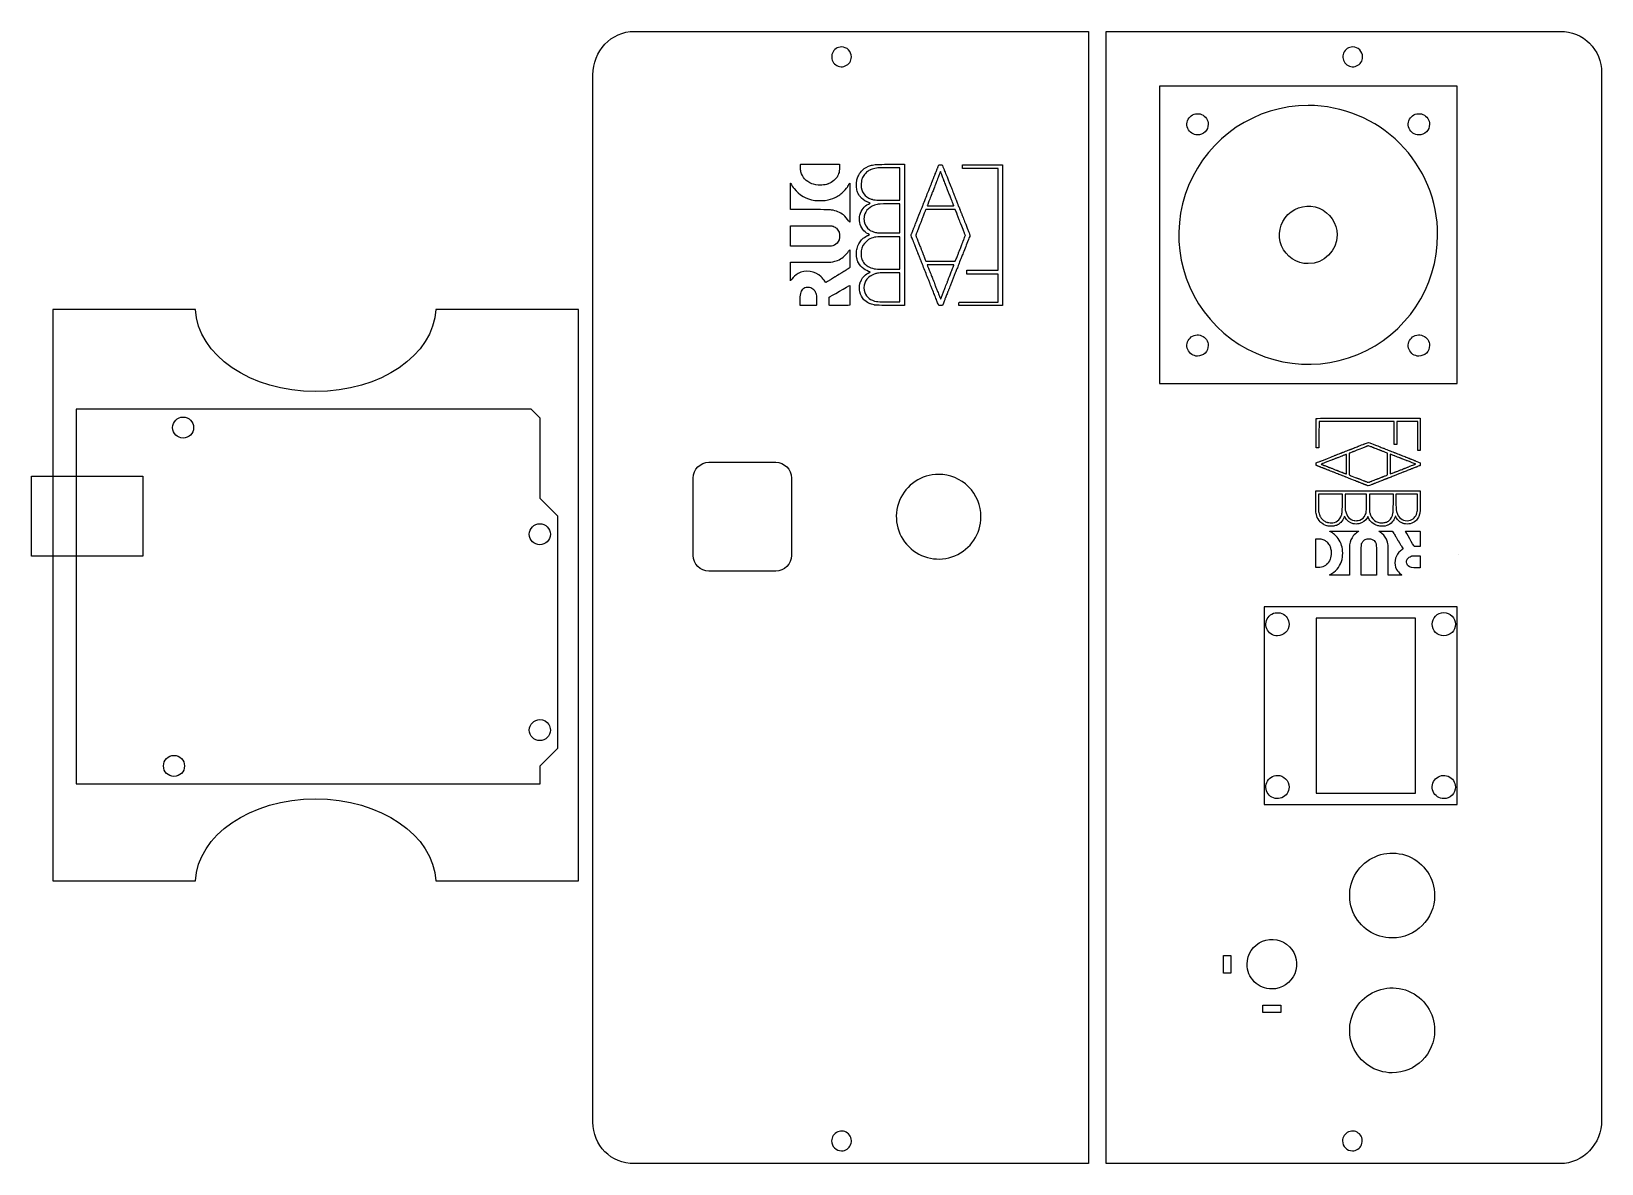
# Model space of a CAD drawing. Extents: x -79 to 143, y 137 to 297.
import ezdxf

# ---------------------------------------------------------------- set-up
doc = ezdxf.new("R2010")
doc.units = 0
doc.layers.add('Vrstva_1', color=7, linetype='CONTINUOUS')

msp = doc.modelspace()

# ---------------------------------------------------------------- linework, layer by layer
at = {"layer": 'Vrstva_1', "color": 7}
for points in [[(70.132368, 296.86771), (70.132368, 136.867768), (5.99985, 136.867768)], [(5.99985, 296.86771), (70.132368, 296.86771)], [(72.619218, 136.86771), (72.619218, 296.867708), (136.75178, 296.867708)], [(0.132376, 142.735558), (0.132376, 290.73527)], [(142.61926, 290.999909), (142.61926, 143.00015)], [(-76.161759, 257.561582), (-76.161759, 176.820256), (-56.004332, 176.820256)], [(-56.004332, 257.561582), (-76.161759, 257.561582)], [(-22.077205, 176.820256), (-1.920296, 176.820256), (-1.920296, 257.561582), (-22.077205, 257.561582)], [(136.75178, 136.86771), (72.619218, 136.86771)]]:
    msp.add_lwpolyline(points, dxfattribs=at)
for points in [[(35.250248, 294.662929)], [(107.46905, 294.662929)], [(101.17712, 286.394186)], [(85.54477, 282.241663)], [(116.80935, 282.241663)], [(85.544812, 250.97746)], [(116.809395, 250.97746)], [(-56.271549, 240.881549)], [(48.964031, 234.261371)], [(-5.877948, 225.803271)], [(122.41003, 222.918175), (122.41003, 222.918175), (122.41003, 222.918175)], [(121.968644, 213.084558)], [(96.82781, 211.443724)], [(-5.877948, 198.126361)], [(-57.561159, 193.06716)], [(98.468644, 190.084558)], [(120.32781, 188.443724)], [(113.03149, 168.75106)], [(92.536438, 165.04665)], [(94.786438, 158.24169), (94.786438, 159.24169), (97.286438, 159.24169), (97.286438, 158.24169)], [(113.03139, 149.70096)], [(35.250251, 138.673974)], [(107.41861, 138.673974)]]:
    msp.add_lwpolyline(points, close=True, dxfattribs=at)
at = {"layer": 'Vrstva_1', "color": 1}
for points in [[(80.157982, 247.090225), (122.196274, 247.090225), (122.196274, 289.128517), (80.157982, 289.128517)], [(101.17712, 264.043823)], [(-72.888109, 190.538017), (-7.330071, 190.538017), (-7.330071, 193.059483), (-4.808605, 195.580946), (-4.808605, 228.359968), (-7.330071, 230.881433), (-7.330071, 242.228016), (-8.590802, 243.488748), (-72.888109, 243.488741)], [(-79.191779, 234.033263), (-63.432635, 234.033263), (-63.432635, 222.68668), (-79.191779, 222.68668)], [(28.184302, 233.746284)], [(122.20959, 187.60574), (122.20959, 215.56337), (94.945939, 215.56337), (94.945939, 187.60574)], [(116.32713, 189.207954), (116.32713, 213.961158), (102.302561, 213.961158), (102.302561, 189.207954)], [(89.22683, 166.29665), (90.22683, 166.29665), (90.22683, 163.79665), (89.22683, 163.79665)]]:
    msp.add_lwpolyline(points, close=True, dxfattribs=at)
at = {"layer": 'Vrstva_1', "color": 5}
for points in [[(29.469057, 278.050285), (29.487957, 278.109085), (32.216077, 278.109085), (34.944217, 278.109085), (34.962317, 277.963155)], [(40.192578, 277.545055), (40.192338, 277.545295)], [(41.903068, 273.011455), (43.496368, 273.011455), (43.496358, 275.298005), (43.496368, 277.584555), (41.989778, 277.585555)], [(42.158007, 278.082975), (44.149757, 278.082975), (44.149677, 268.108675)], [(48.951497, 277.905075), (48.995797, 278.005355), (49.234007, 278.005355), (49.472287, 278.005355), (49.515457, 277.906515)], [(58.004688, 268.040285), (58.004678, 258.110903), (54.919008, 258.110903), (51.833339, 258.110903), (51.841339, 258.352723), (51.849339, 258.594543), (54.613789, 258.601543), (57.378259, 258.608543), (57.378259, 260.595164), (57.378259, 262.581795), (55.169299, 262.581795), (52.960349, 262.581795), (52.960369, 262.843055), (52.960389, 263.104315), (55.162799, 263.111315), (57.365219, 263.118315), (57.365219, 270.294075), (57.365219, 277.469895), (54.842569, 277.482995), (52.319919, 277.496095), (52.319899, 277.744445), (52.319879, 277.992795), (55.145219, 277.999795)], [(57.988109, 277.988895), (57.987088, 277.987215)], [(36.421438, 275.403305), (36.421417, 275.403045)], [(49.144136, 276.867395), (49.143747, 276.867385)], [(49.258636, 276.971955), (49.215036, 277.076525), (49.189736, 276.985025)], [(30.745648, 271.677945), (28.020408, 271.678335), (28.020398, 273.560525)], [(39.056337, 272.468475), (39.300397, 272.589495), (39.195847, 272.631495)], [(40.293818, 272.426235), (40.293778, 272.426025)], [(42.038768, 268.384655), (43.496138, 268.384445), (43.496138, 270.438085), (43.496148, 272.491735), (41.986488, 272.482735)], [(51.358606, 271.580755), (51.306806, 271.704925), (49.232436, 271.704925), (47.158076, 271.704925), (47.104317, 271.588255)], [(30.868257, 266.502255), (28.020467, 266.502255), (28.020467, 267.953105), (28.020477, 269.403955), (30.876417, 269.400955)], [(39.085597, 268.078805), (39.210597, 268.137305), (39.022807, 268.236905)], [(39.927788, 267.772165), (39.927808, 267.772745)], [(41.803438, 263.266955), (43.496108, 263.256755), (43.496108, 265.547765), (43.496108, 267.838765), (41.803438, 267.828765)], [(44.149677, 268.108675), (44.149677, 258.134403), (42.104087, 258.144903)], [(45.153207, 267.807265), (45.063407, 268.052605), (45.108907, 268.173245)], [(28.020707, 262.928845), (28.020707, 264.254215), (30.876657, 264.254825), (33.732597, 264.255435), (34.020167, 264.317335)], [(36.422107, 266.013055), (36.421797, 266.013055)], [(47.124437, 264.482555), (47.167337, 264.384355), (49.246497, 264.391355), (51.325637, 264.398355), (51.460906, 264.738195)], [(40.474077, 262.711835), (40.473347, 262.711905)], [(41.961017, 258.641573), (43.496847, 258.629673), (43.496847, 260.696844), (43.496847, 262.764035), (42.153657, 262.764035)], [(47.365048, 263.868755), (47.365087, 263.868565)], [(30.725617, 260.735054), (30.725977, 260.734924)], [(36.437557, 259.590113), (36.437897, 259.590043)], [(30.554327, 258.143353), (29.418897, 258.150353), (29.410897, 258.712393)], [(49.634017, 258.476783), (49.494427, 258.123893), (49.241087, 258.116893), (48.987747, 258.109893), (48.937447, 258.221933)], [(109.67322, 242.196237), (117.01176, 242.196237), (117.01176, 239.915703), (117.01176, 237.635166), (116.83305, 237.640966), (116.65434, 237.646766), (116.64934, 239.689898), (116.64434, 241.733032), (115.17608, 241.733032), (113.70782, 241.733032), (113.70782, 240.100455), (113.70782, 238.46788), (113.51472, 238.46788), (113.32163, 238.46788), (113.31663, 240.095623), (113.31163, 241.723368), (108.00822, 241.723368), (102.70476, 241.723368), (102.69476, 239.85895), (102.68476, 237.994532), (102.50165, 237.994532), (102.3181, 237.994532), (102.3131, 240.08266)], [(102.3211, 242.183754), (102.32172, 242.183257)], [(112.30203, 234.154269), (112.37463, 234.185909), (112.36963, 235.72256), (112.36463, 237.259204), (112.11347, 237.359154)], [(102.38235, 235.50514), (102.30825, 235.53788), (102.30825, 235.713924), (102.30825, 235.89003), (102.38132, 235.922113)], [(103.07216, 235.732188), (102.99486, 235.699968), (103.06246, 235.681268)], [(103.14946, 235.647558), (103.1493, 235.647377)], [(107.05633, 237.283692), (106.96453, 237.245382), (106.96453, 235.712269), (106.96453, 234.179158), (107.05098, 234.140088)], [(116.74149, 236.009773), (117.00231, 235.906636), (117.00731, 235.719406), (117.01231, 235.532169), (116.92951, 235.494999)], [(112.75674, 234.332828), (112.75639, 234.332817)], [(102.25121, 230.484277), (102.25121, 231.956319), (109.62268, 231.956401)], [(105.99908, 230.295867), (105.99908, 231.47343), (104.30914, 231.47343), (102.61922, 231.47343), (102.6184, 230.359957)], [(109.41878, 230.396282), (109.41893, 231.473393), (107.90114, 231.473393), (106.38335, 231.473393), (106.39035, 230.357643)], [(109.84522, 232.698058), (109.6639, 232.631698), (109.5747, 232.665338)], [(109.62268, 231.956401), (116.9944, 231.956401), (116.9874, 230.444559)], [(113.20102, 230.222366), (113.20802, 231.473372), (111.5148, 231.473372), (109.82158, 231.473372), (109.82858, 230.222366)], [(116.61956, 230.338832), (116.62856, 231.473914), (115.10077, 231.473914), (113.57297, 231.473914), (113.57297, 230.481199)], [(106.43215, 229.106636), (106.43184, 229.106617)], [(109.87038, 228.836123), (109.87096, 228.836132)], [(113.61157, 229.239873), (113.61129, 229.239333)], [(106.40083, 228.19196), (106.31143, 228.372338), (106.28033, 228.295068)], [(109.64526, 228.213571), (109.60196, 228.305951), (109.52826, 228.167169)], [(115.91843, 226.256593), (115.91853, 226.256816)], [(102.27508, 221.106342), (102.23158, 221.120162), (102.23158, 223.136459), (102.23158, 225.152755), (102.33949, 225.166283)], [(108.68566, 224.353269), (108.6859, 224.353192)], [(111.17137, 226.245151), (111.17145, 226.244916)], [(113.45079, 220.035909), (112.47124, 220.035909), (112.4708, 222.146664), (112.47034, 224.257413), (112.42464, 224.469942)], [(106.98468, 222.049833), (106.98439, 220.035681), (105.59332, 220.035681)], [(110.80992, 222.140477), (110.80992, 220.035751), (109.73763, 220.035751), (108.66536, 220.035751), (108.66736, 222.146508)], [(115.07168, 222.035041), (115.07238, 222.035303)], [(116.98766, 221.908439), (116.98266, 221.069273), (116.56727, 221.063373)]]:
    msp.add_lwpolyline(points, dxfattribs=at)
for points in [[(33.862267, 269.376155)], [(102.6483, 229.031687)], [(104.23154, 226.244648)]]:
    msp.add_lwpolyline(points, close=True, dxfattribs=at)
at = {"layer": 'Vrstva_1', "color": 1}
for points in [[(16.519902, 235.969394), (25.961182, 235.969394)], [(14.296782, 222.821364), (14.296782, 233.746284)], [(28.184302, 233.746284), (28.184302, 222.821364)], [(25.961182, 220.598244), (16.519902, 220.598244)]]:
    msp.add_lwpolyline(points, dxfattribs=at)
at = {"layer": 'Vrstva_1', "color": 7}
for points in [[(0.132376, 290.73527), (0.132376, 294.05927), (2.675853, 296.86771), (5.99985, 296.86771)], [(136.75178, 296.867708), (140.07578, 296.867708), (142.61926, 294.323898), (142.61926, 290.999909)], [(33.961921, 293.802096), (33.746082, 293.281016), (33.865388, 292.681227), (34.264205, 292.28241)], [(35.250248, 294.662929), (34.686235, 294.662929), (34.177759, 294.323176), (33.961921, 293.802096)], [(36.236291, 294.254497), (35.974776, 294.516012), (35.620086, 294.662929), (35.250248, 294.662929)], [(35.783891, 291.980126), (36.304971, 292.195964), (36.644724, 292.704441), (36.644724, 293.268453)], [(36.644724, 293.268453), (36.644724, 293.638291), (36.497806, 293.992982), (36.236291, 294.254497)], [(106.180723, 293.802096), (105.964885, 293.281016), (106.08419, 292.681228), (106.483007, 292.282411)], [(107.46905, 294.662929), (106.905037, 294.662929), (106.396561, 294.323176), (106.180723, 293.802096)], [(108.455093, 294.254497), (108.193578, 294.516012), (107.838888, 294.662929), (107.46905, 294.662929)], [(108.002693, 291.980126), (108.523772, 292.195965), (108.863525, 292.704441), (108.863525, 293.268454)], [(108.863525, 293.268454), (108.863525, 293.638291), (108.716608, 293.992982), (108.455093, 294.254497)], [(34.264205, 292.28241), (34.663022, 291.883593), (35.262811, 291.764287), (35.783891, 291.980126)], [(106.483007, 292.282411), (106.881824, 291.883593), (107.481613, 291.764288), (108.002693, 291.980126)], [(101.17712, 286.394186), (93.781603, 286.394186), (87.114296, 281.939234), (84.284154, 275.106667)], [(114.106437, 281.038688), (110.677369, 284.467756), (106.026554, 286.394186), (101.17712, 286.394186)], [(84.158951, 283.167638), (83.926779, 283.728149), (84.055113, 284.373326), (84.48411, 284.802323)], [(84.48411, 284.802323), (84.913107, 285.23132), (85.558284, 285.359654), (86.118795, 285.127482)], [(86.118795, 285.127482), (86.679307, 284.895311), (87.04477, 284.348356), (87.04477, 283.741663)], [(115.423531, 283.167638), (115.191359, 283.728149), (115.319693, 284.373326), (115.74869, 284.802323)], [(115.74869, 284.802323), (116.177687, 285.23132), (116.822864, 285.359654), (117.383375, 285.127482)], [(117.383375, 285.127482), (117.943887, 284.895311), (118.30935, 284.348356), (118.30935, 283.741663)], [(85.54477, 282.241663), (84.938077, 282.241663), (84.391122, 282.607126), (84.158951, 283.167638)], [(86.60543, 282.681003), (86.324126, 282.399698), (85.942595, 282.241663), (85.54477, 282.241663)], [(87.04477, 283.741663), (87.04477, 283.343838), (86.886735, 282.962307), (86.60543, 282.681003)], [(116.80935, 282.241663), (116.202657, 282.241663), (115.655702, 282.607126), (115.423531, 283.167638)], [(117.87001, 282.681003), (117.588706, 282.399698), (117.207175, 282.241663), (116.80935, 282.241663)], [(118.30935, 283.741663), (118.30935, 283.343838), (118.151315, 282.962307), (117.87001, 282.681003)], [(119.461935, 268.109371), (119.461935, 272.958805), (117.535505, 277.60962), (114.106437, 281.038688)], [(84.284154, 275.106667), (81.454012, 268.2741), (83.018383, 260.409475), (88.247803, 255.180054)], [(108.174416, 251.216405), (115.006983, 254.046547), (119.461935, 260.713854), (119.461935, 268.109371)], [(-39.041027, 245.96849), (-48.205065, 245.968702), (-55.714013, 251.100481), (-56.004332, 257.561582)], [(-22.077205, 257.561582), (-22.367531, 251.100339), (-29.876789, 245.968506), (-39.041027, 245.96849)], [(88.247803, 255.180054), (93.477224, 249.950634), (101.341849, 248.386263), (108.174416, 251.216405)], [(84.158993, 251.903435), (83.926821, 252.463946), (84.055155, 253.109123), (84.484152, 253.53812)], [(84.484152, 253.53812), (84.913149, 253.967117), (85.558326, 254.095451), (86.118837, 253.863279)], [(86.118837, 253.863279), (86.679349, 253.631108), (87.044812, 253.084153), (87.044812, 252.47746)], [(115.423576, 251.903435), (115.191404, 252.463946), (115.319738, 253.109123), (115.748735, 253.53812)], [(115.748735, 253.53812), (116.177732, 253.967117), (116.822909, 254.095451), (117.38342, 253.863279)], [(117.38342, 253.863279), (117.943932, 253.631108), (118.309395, 253.084153), (118.309395, 252.47746)], [(85.544812, 250.97746), (84.938119, 250.97746), (84.391164, 251.342923), (84.158993, 251.903435)], [(86.605472, 251.4168), (86.324168, 251.135495), (85.942637, 250.97746), (85.544812, 250.97746)], [(87.044812, 252.47746), (87.044812, 252.079635), (86.886777, 251.698104), (86.605472, 251.4168)], [(116.809395, 250.97746), (116.202702, 250.97746), (115.655747, 251.342923), (115.423576, 251.903435)], [(117.870055, 251.4168), (117.588751, 251.135495), (117.20722, 250.97746), (116.809395, 250.97746)], [(118.309395, 252.47746), (118.309395, 252.079635), (118.15136, 251.698104), (117.870055, 251.4168)], [(-59.247569, 240.881549), (-59.247569, 241.703149), (-58.581149, 242.369569), (-57.759559, 242.369569)], [(-57.759559, 242.369569), (-56.937999, 242.369569), (-56.271549, 241.703149), (-56.271549, 240.881549)], [(-57.759559, 239.393541), (-58.581149, 239.393541), (-59.247569, 240.060001), (-59.247569, 240.881549)], [(-56.271549, 240.881549), (-56.271549, 240.060001), (-56.937999, 239.393541), (-57.759559, 239.393541)], [(48.964031, 234.261371), (46.546338, 234.261371), (44.366706, 232.804988), (43.441494, 230.571331)], [(53.190797, 232.510587), (52.069789, 233.631596), (50.549376, 234.261371), (48.964031, 234.261371)], [(54.941581, 228.283821), (54.941581, 229.869166), (54.311806, 231.389579), (53.190797, 232.510587)], [(43.441494, 230.571331), (42.516283, 228.337673), (43.027697, 225.766622), (44.737265, 224.057055)], [(-8.853967, 225.803271), (-8.853967, 226.624821), (-8.187547, 227.291281), (-7.365957, 227.291281)], [(-7.365957, 227.291281), (-6.544398, 227.291281), (-5.877948, 226.624821), (-5.877948, 225.803271)], [(51.251541, 222.761284), (53.485198, 223.686496), (54.941581, 225.866128), (54.941581, 228.283821)], [(-7.365958, 224.315251), (-8.187547, 224.315251), (-8.853967, 224.981671), (-8.853967, 225.803271)], [(-5.877948, 225.803271), (-5.877948, 224.981671), (-6.544398, 224.315251), (-7.365958, 224.315251)], [(44.737265, 224.057055), (46.446832, 222.347487), (49.017883, 221.836073), (51.251541, 222.761284)], [(95.310785, 212.456638), (95.056632, 213.069776), (95.197116, 213.775528), (95.666729, 214.244803)], [(95.666729, 214.244803), (96.136343, 214.714078), (96.842603, 214.854461), (97.456182, 214.600491)], [(97.456182, 214.600491), (98.069762, 214.346521), (98.469826, 213.748213), (98.469826, 213.084558)], [(98.469826, 213.084558), (98.469826, 212.649382), (98.296828, 212.232029), (97.988891, 211.924313)], [(118.686976, 213.084558), (118.686976, 213.991418), (119.421602, 214.726574), (120.32781, 214.726574)], [(120.32781, 211.442542), (119.421602, 211.442542), (118.686976, 212.177698), (118.686976, 213.084558)], [(120.32781, 214.726574), (120.762986, 214.726574), (121.180339, 214.553576), (121.488055, 214.245639)], [(121.968644, 213.084558), (121.968644, 212.177698), (121.234018, 211.442542), (120.32781, 211.442542)], [(121.488055, 214.245639), (121.795771, 213.937701), (121.968644, 213.520048), (121.968644, 213.084558)], [(96.82781, 211.443724), (96.163676, 211.443724), (95.564938, 211.8435), (95.310785, 212.456638)], [(97.988891, 211.924313), (97.680953, 211.616597), (97.2633, 211.443724), (96.82781, 211.443724)], [(-8.853967, 198.126361), (-8.853967, 198.947921), (-8.187547, 199.614371), (-7.365958, 199.614371)], [(-7.365958, 196.63835), (-8.187547, 196.63835), (-8.853967, 197.304781), (-8.853967, 198.126361)], [(-7.365958, 199.614371), (-6.833588, 199.614371), (-6.366348, 199.334525), (-6.103378, 198.913969)], [(-5.877948, 198.126361), (-5.877948, 197.304781), (-6.544398, 196.63835), (-7.365958, 196.63835)], [(-6.103378, 198.913969), (-5.960528, 198.68552), (-5.877948, 198.41555), (-5.877948, 198.126361)], [(-60.537149, 193.06716), (-60.537149, 193.88872), (-59.870729, 194.55517), (-59.049179, 194.55517)], [(-59.049179, 191.57915), (-59.870729, 191.57915), (-60.537149, 192.24557), (-60.537149, 193.06716)], [(-59.049179, 194.55517), (-58.227589, 194.55517), (-57.561159, 193.88872), (-57.561159, 193.06716)], [(-57.561159, 193.06716), (-57.561159, 192.24557), (-58.227589, 191.57915), (-59.049179, 191.57915)], [(95.311877, 190.71293), (95.565847, 191.32651), (96.164155, 191.726574), (96.82781, 191.726574)], [(96.82781, 191.726574), (97.262986, 191.726574), (97.680339, 191.553576), (97.988055, 191.245639)], [(97.988055, 191.245639), (98.295771, 190.937701), (98.468644, 190.520048), (98.468644, 190.084558)], [(118.810785, 189.456638), (118.556632, 190.069776), (118.697116, 190.775528), (119.166729, 191.244803)], [(119.166729, 191.244803), (119.636343, 191.714078), (120.342603, 191.854461), (120.956182, 191.600491)], [(120.956182, 191.600491), (121.569762, 191.346521), (121.969826, 190.748213), (121.969826, 190.084558)], [(95.667565, 188.923477), (95.19829, 189.393091), (95.057907, 190.099351), (95.311877, 190.71293)], [(97.45573, 188.567533), (96.842592, 188.31338), (96.13684, 188.453864), (95.667565, 188.923477)], [(98.468644, 190.084558), (98.468644, 189.420424), (98.068868, 188.821686), (97.45573, 188.567533)], [(120.32781, 188.443724), (119.663676, 188.443724), (119.064938, 188.8435), (118.810785, 189.456638)], [(121.488891, 188.924313), (121.180953, 188.616597), (120.7633, 188.443724), (120.32781, 188.443724)], [(121.969826, 190.084558), (121.969826, 189.649382), (121.796828, 189.232029), (121.488891, 188.924313)], [(-56.004332, 176.820256), (-55.714437, 183.272321), (-48.225302, 188.400556), (-39.0741, 188.413348)], [(-39.0741, 188.413348), (-39.063076, 188.413355), (-39.052051, 188.413355), (-39.041027, 188.413348)], [(-39.041027, 188.413348), (-29.876789, 188.413332), (-22.367531, 183.281499), (-22.077205, 176.820256)], [(108.788849, 178.993701), (110.504837, 180.709689), (113.085544, 181.223023), (115.327591, 180.294337)], [(115.327591, 180.294337), (117.569637, 179.365651), (119.03149, 177.177833), (119.03149, 174.75106)], [(107.488213, 172.454959), (106.559527, 174.697006), (107.072861, 177.277713), (108.788849, 178.993701)], [(119.03149, 174.75106), (119.03149, 171.437352), (116.345198, 168.75106), (113.03149, 168.75106)], [(113.03149, 168.75106), (110.604717, 168.75106), (108.416899, 170.212913), (107.488213, 172.454959)], [(94.697046, 168.280228), (96.004906, 168.821962), (97.510318, 168.522517), (98.511311, 167.521524)], [(92.536438, 165.04665), (92.536438, 166.462268), (93.389185, 167.738495), (94.697046, 168.280228)], [(98.511311, 167.521524), (99.512304, 166.520531), (99.811749, 165.015118), (99.270016, 163.707258)], [(93.561564, 162.571776), (92.905187, 163.228154), (92.536438, 164.118392), (92.536438, 165.04665)], [(96.036438, 161.54665), (95.10818, 161.54665), (94.217941, 161.915399), (93.561564, 162.571776)], [(99.270016, 163.707258), (98.728282, 162.399398), (97.452055, 161.54665), (96.036438, 161.54665)], [(108.788749, 159.943601), (110.504737, 161.659589), (113.085444, 162.172923), (115.327491, 161.244237)], [(107.488113, 153.404859), (106.559427, 155.646906), (107.072761, 158.227613), (108.788749, 159.943601)], [(115.327491, 161.244237), (117.569537, 160.315551), (119.03139, 158.127733), (119.03139, 155.70096)], [(119.03139, 155.70096), (119.03139, 152.387252), (116.345098, 149.70096), (113.03139, 149.70096)], [(113.03139, 149.70096), (110.604617, 149.70096), (108.416799, 151.162813), (107.488113, 153.404859)], [(5.99985, 136.867768), (2.675853, 136.867768), (0.132376, 139.411568), (0.132376, 142.735558)], [(142.61926, 143.00015), (142.61926, 139.67615), (140.07578, 136.86771), (136.75178, 136.86771)], [(34.716608, 141.356777), (34.195529, 141.140939), (33.855775, 140.632463), (33.855775, 140.06845)], [(33.855775, 140.06845), (33.855775, 139.698612), (34.002693, 139.343922), (34.264208, 139.082407)], [(36.236294, 141.054493), (35.837477, 141.45331), (35.237688, 141.572616), (34.716608, 141.356777)], [(36.538578, 139.534807), (36.754417, 140.055887), (36.635111, 140.655676), (36.236294, 141.054493)], [(106.884967, 141.356777), (106.363888, 141.140939), (106.024134, 140.632463), (106.024134, 140.06845)], [(106.024134, 140.06845), (106.024134, 139.698612), (106.171052, 139.343922), (106.432567, 139.082407)], [(108.404653, 141.054493), (108.005836, 141.45331), (107.406047, 141.572616), (106.884967, 141.356777)], [(108.706937, 139.534807), (108.922776, 140.055887), (108.80347, 140.655676), (108.404653, 141.054493)], [(34.264208, 139.082407), (34.525723, 138.820892), (34.880413, 138.673974), (35.250251, 138.673974)], [(35.250251, 138.673974), (35.814264, 138.673974), (36.32274, 139.013727), (36.538578, 139.534807)], [(106.432567, 139.082407), (106.694082, 138.820892), (107.048772, 138.673974), (107.41861, 138.673974)], [(107.41861, 138.673974), (107.982623, 138.673974), (108.491099, 139.013727), (108.706937, 139.534807)]]:
    msp.add_open_spline(points, degree=3, dxfattribs=at)
at = {"layer": 'Vrstva_1', "color": 5}
for points in [[(29.507057, 277.027265), (29.460257, 277.213625), (29.448857, 277.331805), (29.449557, 277.625495)], [(29.449557, 277.625495), (29.450067, 277.826785), (29.458557, 278.017945), (29.469057, 278.050285)], [(34.962317, 277.963155), (34.993317, 277.715175), (34.957317, 277.123115), (34.899617, 276.928545)], [(37.745217, 276.680035), (37.745407, 276.733735), (38.053597, 277.123975), (38.209117, 277.267565)], [(38.209117, 277.267565), (38.510597, 277.545925), (38.973687, 277.806465), (39.357877, 277.913865)], [(39.306628, 277.298695), (39.288028, 277.298715), (38.980308, 277.120755), (38.924758, 277.077945)], [(39.429398, 277.348195), (39.370898, 277.320995), (39.315718, 277.298695), (39.306628, 277.298695)], [(39.357877, 277.913865), (39.506277, 277.955365), (39.729437, 278.003365), (40.020957, 278.056475)], [(40.192338, 277.545295), (39.881368, 277.500595), (39.601398, 277.428295), (39.429398, 277.348195)], [(40.020957, 278.056475), (40.110857, 278.072875), (40.926017, 278.082975), (42.158007, 278.082975)], [(41.989778, 277.585555), (40.743638, 277.586515), (40.432978, 277.579555), (40.192578, 277.545055)], [(48.698297, 277.260255), (48.716797, 277.317655), (48.739897, 277.376575), (48.750497, 277.390965)], [(48.750497, 277.390965), (48.761597, 277.405265), (48.784397, 277.462365), (48.802097, 277.517675)], [(48.802097, 277.517675), (48.819997, 277.572975), (48.850797, 277.649455), (48.870697, 277.687585)], [(48.870697, 277.687585), (48.890297, 277.725885), (48.906897, 277.767685), (48.906997, 277.780885)], [(48.906997, 277.780885), (48.907387, 277.793885), (48.927497, 277.849785), (48.951497, 277.905075)], [(49.515457, 277.906515), (49.579957, 277.759615), (49.770077, 277.275565), (49.770077, 277.258475)], [(55.145219, 277.999795), (56.699149, 278.003795), (57.978459, 277.998795), (57.988109, 277.988895)], [(57.987088, 277.987215), (57.997088, 277.977215), (58.004688, 273.501445), (58.004688, 268.040285)], [(28.020398, 273.560525), (28.020398, 274.595725), (28.030398, 275.442705), (28.041498, 275.442705)], [(28.041498, 275.442705), (28.053098, 275.442705), (28.082098, 275.398605), (28.105998, 275.344705)], [(28.105998, 275.344705), (28.174998, 275.188775), (28.396548, 274.844035), (28.552198, 274.650285)], [(31.043067, 275.343865), (30.225377, 275.678435), (29.701657, 276.252415), (29.507057, 277.027265)], [(32.224257, 275.128995), (31.875897, 275.128995), (31.321977, 275.229765), (31.043067, 275.343865)], [(33.112327, 275.247995), (32.942167, 275.190495), (32.483097, 275.128995), (32.224257, 275.128995)], [(33.252157, 275.285795), (33.236857, 275.285765), (33.173957, 275.268795), (33.112327, 275.247995)], [(33.362307, 275.322495), (33.316907, 275.302295), (33.267407, 275.285795), (33.252157, 275.285795)], [(33.592247, 275.424345), (33.511047, 275.388545), (33.407627, 275.342645), (33.362307, 275.322495)], [(34.302577, 275.922375), (34.099737, 275.719215), (33.827147, 275.528105), (33.592247, 275.424345)], [(34.529567, 276.171675), (34.507967, 276.137975), (34.405897, 276.025785), (34.302577, 275.922375)], [(34.611167, 276.288755), (34.587867, 276.258055), (34.551167, 276.205355), (34.529567, 276.171675)], [(34.899617, 276.928545), (34.844717, 276.742865), (34.681407, 276.381145), (34.611167, 276.288755)], [(36.161138, 275.022625), (36.181438, 275.045325), (36.244538, 275.149955), (36.301498, 275.255125)], [(36.301498, 275.255125), (36.376098, 275.392785), (36.409548, 275.434295), (36.421438, 275.403305)], [(36.421417, 275.403045), (36.443117, 275.346545), (36.443017, 269.914455), (36.421307, 269.892785)], [(37.367237, 275.024435), (37.354837, 275.366705), (37.381737, 275.739695), (37.430537, 275.900165)], [(37.430537, 275.900165), (37.443137, 275.943465), (37.479837, 276.060815), (37.509937, 276.161565)], [(37.509937, 276.161565), (37.566737, 276.350425), (37.690867, 276.625455), (37.725417, 276.640835)], [(37.725417, 276.640835), (37.736017, 276.645835), (37.745017, 276.663235), (37.745217, 276.680035)], [(38.113048, 275.924915), (38.078948, 275.890115), (38.006718, 275.379325), (38.006658, 275.173195)], [(38.006658, 275.173195), (38.006658, 274.194245), (38.539848, 273.457835), (39.449618, 273.180255)], [(38.137848, 275.990315), (38.137078, 275.968115), (38.126048, 275.938615), (38.113048, 275.924915)], [(38.383398, 276.501375), (38.271308, 276.329945), (38.139008, 276.054485), (38.137848, 275.990315)], [(38.924758, 277.077945), (38.790108, 276.974195), (38.468658, 276.631835), (38.383398, 276.501375)], [(47.811457, 275.012095), (47.871857, 275.170255), (47.943247, 275.348995), (47.970067, 275.409315)], [(47.970067, 275.409315), (47.996967, 275.469615), (48.019067, 275.528455), (48.019067, 275.540025)], [(48.019067, 275.540025), (48.019067, 275.551625), (48.034667, 275.590425), (48.052867, 275.626425)], [(48.052867, 275.626425), (48.071767, 275.662225), (48.120067, 275.785905), (48.161197, 275.900905)], [(48.161197, 275.900905), (48.202397, 276.015915), (48.244297, 276.121805), (48.254697, 276.136185)], [(48.473727, 275.142065), (48.440027, 275.064765), (48.325927, 274.766655), (48.173307, 274.357825)], [(48.254697, 276.136185), (48.264797, 276.150585), (48.288397, 276.209385), (48.306397, 276.266895)], [(48.306397, 276.266895), (48.324897, 276.324295), (48.347997, 276.383215), (48.358597, 276.397605)], [(48.358597, 276.397605), (48.369697, 276.411905), (48.392797, 276.470805), (48.410797, 276.528305)], [(48.410797, 276.528305), (48.429297, 276.585705), (48.452297, 276.644555), (48.461997, 276.659015)], [(48.461997, 276.659015), (48.472097, 276.673415), (48.513497, 276.779275), (48.553997, 276.894285)], [(48.568127, 275.390415), (48.534827, 275.297015), (48.492427, 275.185205), (48.473727, 275.142065)], [(48.553997, 276.894285), (48.594197, 277.009395), (48.636097, 277.115185), (48.646597, 277.129545)], [(48.646127, 275.586475), (48.636027, 275.572075), (48.601227, 275.483865), (48.568127, 275.390415)], [(48.750637, 275.860965), (48.702837, 275.724375), (48.655837, 275.600845), (48.646127, 275.586475)], [(48.646597, 277.129545), (48.656697, 277.143945), (48.680297, 277.202745), (48.698297, 277.260255)], [(48.855547, 276.135445), (48.845447, 276.121045), (48.798447, 275.997555), (48.750637, 275.860965)], [(48.947247, 276.370715), (48.907047, 276.255595), (48.865447, 276.149805), (48.855547, 276.135445)], [(49.039247, 276.605975), (49.029147, 276.591575), (48.987747, 276.485715), (48.947247, 276.370715)], [(49.090447, 276.736695), (49.071947, 276.679295), (49.048947, 276.620445), (49.039247, 276.605975)], [(49.143747, 276.867385), (49.132647, 276.852985), (49.108547, 276.794185), (49.090447, 276.736695)], [(49.189736, 276.985025), (49.175836, 276.934725), (49.154836, 276.881895), (49.144136, 276.867395)], [(49.325836, 276.815105), (49.312836, 276.843905), (49.282636, 276.914405), (49.258636, 276.971955)], [(49.417936, 276.579835), (49.380236, 276.680485), (49.338836, 276.786355), (49.325836, 276.815105)], [(49.618267, 276.078045), (49.552367, 276.229665), (49.498117, 276.365585), (49.417936, 276.579835)], [(49.665867, 275.953815), (49.665927, 275.961815), (49.644367, 276.017715), (49.618267, 276.078045)], [(49.858717, 275.449165), (49.752647, 275.718705), (49.665867, 275.945805), (49.665867, 275.953815)], [(49.770077, 277.258475), (49.769957, 277.250475), (49.791977, 277.194175), (49.818577, 277.133905)], [(49.818577, 277.133905), (49.845277, 277.073605), (49.908877, 276.918365), (49.959997, 276.788965)], [(50.071047, 274.893715), (50.060347, 274.929615), (49.964788, 275.179615), (49.858717, 275.449165)], [(49.959997, 276.788965), (50.501547, 275.417155), (50.787337, 274.691485), (50.860847, 274.501585)], [(28.552198, 274.650285), (29.291898, 273.729515), (30.219328, 273.200525), (31.484118, 272.977935)], [(31.484118, 272.977935), (31.692838, 272.941235), (32.746588, 272.943135), (32.961098, 272.980935)], [(32.961098, 272.980935), (33.577588, 273.088785), (33.845258, 273.172055), (34.346558, 273.411955)], [(34.346558, 273.411955), (34.839988, 273.648095), (35.180558, 273.891665), (35.579348, 274.293615)], [(35.579348, 274.293615), (35.805288, 274.521325), (36.124238, 274.912825), (36.124238, 274.962425)], [(36.124238, 274.962425), (36.123948, 274.972925), (36.140538, 275.000025), (36.161138, 275.022625)], [(37.471037, 274.305545), (37.391337, 274.591495), (37.380137, 274.668655), (37.367237, 275.024435)], [(37.715297, 273.743505), (37.679997, 273.770305), (37.513167, 274.154415), (37.471037, 274.305545)], [(37.804597, 273.619055), (37.764897, 273.680355), (37.724697, 273.736315), (37.715297, 273.743505)], [(38.085077, 273.303565), (37.970507, 273.415825), (37.844317, 273.557795), (37.804597, 273.619055)], [(39.195847, 272.631495), (38.709717, 272.826605), (38.349117, 273.044775), (38.085077, 273.303565)], [(39.449618, 273.180255), (39.525818, 273.157055), (39.614938, 273.127255), (39.647598, 273.114255)], [(39.647598, 273.114255), (39.680298, 273.101155), (39.842638, 273.072755), (40.008398, 273.050955)], [(40.008398, 273.050955), (40.248848, 273.019455), (40.631878, 273.011455), (41.903068, 273.011455)], [(46.867857, 272.628135), (46.868827, 272.647235), (46.914957, 272.757535), (47.014447, 272.977015)], [(47.014447, 272.977015), (47.034847, 273.022315), (47.051747, 273.066815), (47.051747, 273.075915)], [(47.051747, 273.075915), (47.052097, 273.084915), (47.152897, 273.347915), (47.276417, 273.660165)], [(47.276417, 273.660165), (47.400037, 273.972385), (47.530807, 274.304315), (47.567137, 274.397775)], [(47.680567, 273.076785), (47.614067, 272.931555), (47.548717, 272.766685), (47.548667, 272.744105)], [(47.567137, 274.397775), (47.603437, 274.491175), (47.648637, 274.602985), (47.667427, 274.646105)], [(47.667427, 274.646105), (47.686227, 274.689205), (47.751127, 274.853925), (47.811457, 275.012095)], [(47.784447, 273.351255), (47.740547, 273.229055), (47.693747, 273.105525), (47.680567, 273.076785)], [(47.902597, 273.655825), (47.881197, 273.610625), (47.828397, 273.473475), (47.784447, 273.351255)], [(47.940697, 273.778525), (47.940957, 273.756325), (47.923097, 273.701325), (47.902597, 273.655825)], [(47.963597, 273.833225), (47.950797, 273.825225), (47.940297, 273.800725), (47.940697, 273.778525)], [(48.004797, 273.919725), (47.994797, 273.880025), (47.976497, 273.841025), (47.963597, 273.833225)], [(48.058997, 274.070285), (48.039097, 274.027185), (48.014697, 273.959405), (48.004797, 273.919725)], [(48.173307, 274.357825), (48.130407, 274.242815), (48.079007, 274.113395), (48.058997, 274.070285)], [(50.109247, 274.802215), (50.098947, 274.816615), (50.081747, 274.857815), (50.071047, 274.893715)], [(50.188247, 274.606155), (50.155047, 274.699655), (50.119447, 274.787835), (50.109247, 274.802215)], [(50.282147, 274.357815), (50.263647, 274.400915), (50.221347, 274.512695), (50.188247, 274.606155)], [(50.380547, 274.109475), (50.344947, 274.202875), (50.300647, 274.314685), (50.282147, 274.357815)], [(50.588467, 273.573575), (50.509767, 273.774855), (50.416187, 274.016015), (50.380547, 274.109475)], [(50.750877, 273.142235), (50.740277, 273.178135), (50.667177, 273.372285), (50.588467, 273.573575)], [(50.788877, 273.050735), (50.778577, 273.065135), (50.761377, 273.106335), (50.750877, 273.142235)], [(50.868077, 272.854675), (50.834877, 272.948075), (50.799077, 273.036365), (50.788877, 273.050735)], [(50.860847, 274.501585), (50.897047, 274.408085), (50.942147, 274.296375), (50.961167, 274.253245)], [(50.974997, 272.579285), (50.949497, 272.637285), (50.901397, 272.761225), (50.868077, 272.854675)], [(50.961167, 274.253245), (50.980167, 274.210145), (51.049867, 274.033655), (51.116037, 273.861125)], [(51.116037, 273.861125), (51.182137, 273.688595), (51.252157, 273.512135), (51.271467, 273.469005)], [(51.271467, 273.469005), (51.290667, 273.425905), (51.315267, 273.361175), (51.325767, 273.325215)], [(51.325767, 273.325215), (51.336367, 273.289315), (51.353767, 273.248115), (51.364467, 273.233715)], [(51.364467, 273.233715), (51.375167, 273.219315), (51.398867, 273.160515), (51.417067, 273.102995)], [(51.417067, 273.102995), (51.435267, 273.045495), (51.458267, 272.986665), (51.468467, 272.972275)], [(51.468467, 272.972275), (51.478667, 272.957875), (51.514067, 272.869675), (51.547267, 272.776215)], [(33.823778, 271.626945), (33.493098, 271.674345), (33.299387, 271.677545), (30.745648, 271.677945)], [(35.509908, 270.921325), (35.084858, 271.271865), (34.451088, 271.537085), (33.823778, 271.626945)], [(36.246717, 270.117165), (36.105337, 270.332875), (35.740097, 270.731485), (35.509908, 270.921325)], [(37.819207, 269.861465), (37.767707, 270.092645), (37.775407, 270.706895), (37.832307, 270.920195)], [(37.832307, 270.920195), (38.019997, 271.621675), (38.452877, 272.169235), (39.056337, 272.468475)], [(38.450828, 270.778595), (38.414428, 270.615605), (38.414628, 270.166905), (38.450418, 269.979105)], [(40.293778, 272.426025), (39.262127, 272.159995), (38.630867, 271.595705), (38.450828, 270.778595)], [(41.986488, 272.482735), (40.635378, 272.474735), (40.457598, 272.468535), (40.293818, 272.426235)], [(45.941407, 270.280515), (46.017807, 270.456975), (46.372197, 271.357625), (46.372197, 271.375315)], [(46.372197, 271.375315), (46.371927, 271.385915), (46.394597, 271.443615), (46.421397, 271.504055)], [(46.421397, 271.504055), (46.491997, 271.661565), (46.764197, 272.352915), (46.765257, 272.377365)], [(47.051417, 271.458385), (47.051627, 271.443685), (46.884887, 271.012275), (46.696347, 270.538625)], [(46.765257, 272.377365), (46.766187, 272.388565), (46.788557, 272.445065), (46.816457, 272.502545)], [(46.816457, 272.502545), (46.844257, 272.560045), (46.867457, 272.616565), (46.867857, 272.628135)], [(47.104317, 271.588255), (47.075117, 271.524355), (47.051417, 271.465885), (47.051417, 271.458385)], [(47.352767, 272.246885), (47.334867, 272.203485), (47.433467, 272.201085), (49.218527, 272.201185)], [(47.422267, 272.423335), (47.394767, 272.351435), (47.363367, 272.272035), (47.352767, 272.246885)], [(47.510467, 272.636405), (47.490067, 272.591005), (47.449867, 272.495215), (47.422267, 272.423335)], [(47.548667, 272.744105), (47.549037, 272.730005), (47.531567, 272.681605), (47.510467, 272.636405)], [(49.218527, 272.201185), (51.066977, 272.201185), (51.103507, 272.202135), (51.103497, 272.251885)], [(51.039197, 272.402585), (51.029197, 272.441785), (51.000397, 272.521275), (50.974997, 272.579285)], [(51.080297, 272.316985), (51.067497, 272.324985), (51.048997, 272.363385), (51.039197, 272.402585)], [(51.103497, 272.251885), (51.103717, 272.279685), (51.093197, 272.309085), (51.080297, 272.316985)], [(51.470296, 271.299735), (51.437396, 271.386035), (51.387196, 271.512455), (51.358606, 271.580755)], [(51.565396, 271.060505), (51.545996, 271.105805), (51.503196, 271.213475), (51.470296, 271.299735)], [(51.547267, 272.776215), (51.580467, 272.682715), (51.622867, 272.571005), (51.641467, 272.527875)], [(51.600796, 270.955935), (51.600936, 270.968035), (51.584696, 271.015235), (51.565396, 271.060505)], [(51.634596, 270.868435), (51.616096, 270.904435), (51.600896, 270.943735), (51.600796, 270.955935)], [(51.728796, 270.633155), (51.695396, 270.726555), (51.653096, 270.832485), (51.634596, 270.868435)], [(51.641467, 272.527875), (51.660167, 272.484775), (51.729767, 272.308285), (51.796357, 272.135755)], [(51.824196, 270.384815), (51.805096, 270.427915), (51.762096, 270.539705), (51.728796, 270.633155)], [(51.796357, 272.135755), (51.862857, 271.963215), (51.934236, 271.784985), (51.954777, 271.739685)], [(51.954777, 271.739685), (51.975377, 271.694385), (51.992177, 271.647285), (51.992277, 271.635105)], [(51.992277, 271.635105), (51.992127, 271.622905), (52.008777, 271.581705), (52.028577, 271.543505)], [(52.028577, 271.543505), (52.048477, 271.505305), (52.079277, 271.428915), (52.097177, 271.373595)], [(52.097177, 271.373595), (52.114977, 271.318295), (52.137977, 271.261265), (52.148277, 271.246905)], [(52.148277, 271.246905), (52.158577, 271.232505), (52.200677, 271.126665), (52.241777, 271.011635)], [(52.241777, 271.011635), (52.282877, 270.896605), (52.331577, 270.773095), (52.350087, 270.737145)], [(52.350087, 270.737145), (52.368587, 270.701145), (52.383887, 270.661745), (52.383887, 270.649645)], [(52.383887, 270.649645), (52.383737, 270.637545), (52.400987, 270.590445), (52.421887, 270.545075)], [(30.876417, 269.400955), (32.447187, 269.398955), (33.790837, 269.388155), (33.862267, 269.376155)], [(33.862197, 269.376135), (33.933597, 269.364135), (34.016007, 269.343835), (34.045187, 269.330835)], [(34.045187, 269.330835), (34.313127, 269.212045), (34.404077, 269.159115), (34.520737, 269.054135)], [(34.520737, 269.054135), (34.685797, 268.905625), (34.813577, 268.713985), (34.897527, 268.489015)], [(34.897527, 268.489015), (34.953527, 268.338795), (34.960927, 268.276655), (34.960827, 267.953115)], [(36.421307, 269.892785), (36.412307, 269.883785), (36.333707, 269.984585), (36.246717, 270.117165)], [(39.022807, 268.236905), (38.361847, 268.587485), (37.991997, 269.086715), (37.819207, 269.861465)], [(38.450418, 269.979105), (38.534118, 269.539385), (38.830698, 269.079665), (39.183978, 268.842035)], [(39.183978, 268.842035), (39.248078, 268.798935), (39.306338, 268.756835), (39.313518, 268.748435)], [(39.313518, 268.748435), (39.348618, 268.707635), (39.743738, 268.541185), (39.921038, 268.492545)], [(39.921038, 268.492545), (40.263388, 268.398645), (40.533118, 268.384875), (42.038768, 268.384655)], [(45.188007, 268.359225), (45.205907, 268.395325), (45.221607, 268.442925), (45.221607, 268.465355)], [(45.221607, 268.465355), (45.221417, 268.487855), (45.239007, 268.528955), (45.260107, 268.556855)], [(45.260107, 268.556855), (45.281307, 268.584755), (45.298807, 268.625255), (45.299507, 268.646755)], [(45.299507, 268.646755), (45.300097, 268.668255), (45.316307, 268.717355), (45.336907, 268.755285)], [(45.336907, 268.755285), (45.356507, 268.793585), (45.387607, 268.869895), (45.405507, 268.925205)], [(45.405507, 268.925205), (45.423407, 268.980505), (45.446607, 269.037525), (45.457207, 269.051885)], [(45.457207, 269.051885), (45.468307, 269.066185), (45.491407, 269.125085), (45.509407, 269.182585)], [(45.509407, 269.182585), (45.527907, 269.239985), (45.550907, 269.298835), (45.560707, 269.313305)], [(45.560707, 269.313305), (45.570807, 269.327705), (45.612207, 269.433555), (45.652707, 269.548565)], [(45.652707, 269.548565), (45.692907, 269.663705), (45.734907, 269.769475), (45.745307, 269.783825)], [(45.745307, 269.783825), (45.755407, 269.798225), (45.779007, 269.857025), (45.797107, 269.914535)], [(45.797107, 269.914535), (45.815607, 269.971935), (45.838807, 270.030855), (45.849707, 270.045245)], [(45.916207, 268.522735), (45.906207, 268.483535), (45.875507, 268.401775), (45.848007, 268.340925)], [(45.849707, 270.045245), (45.860807, 270.059545), (45.877907, 270.100845), (45.888307, 270.136745)], [(45.888307, 270.136745), (45.898907, 270.172645), (45.922507, 270.237455), (45.941407, 270.280515)], [(45.957307, 268.608335), (45.944507, 268.600335), (45.926007, 268.561935), (45.916207, 268.522735)], [(45.980207, 268.663035), (45.980467, 268.640835), (45.969807, 268.616335), (45.957307, 268.608335)], [(46.017207, 268.785765), (45.996807, 268.740465), (45.979807, 268.685275), (45.980207, 268.663035)], [(46.124337, 269.051115), (46.085937, 268.950465), (46.037737, 268.831065), (46.017207, 268.785765)], [(46.441087, 269.865435), (46.407587, 269.787835), (46.281567, 269.463685), (46.124337, 269.051115)], [(46.477387, 269.970025), (46.477197, 269.957725), (46.460487, 269.910725), (46.441087, 269.865435)], [(46.528687, 270.096775), (46.500887, 270.039275), (46.477787, 269.982215), (46.477387, 269.970025)], [(46.579987, 270.224935), (46.579607, 270.211935), (46.555887, 270.154335), (46.528687, 270.096775)], [(46.696347, 270.538625), (46.632847, 270.379065), (46.580467, 270.237915), (46.579987, 270.224935)], [(51.954206, 270.058045), (51.901906, 270.194645), (51.843356, 270.341675), (51.824196, 270.384815)], [(52.421606, 268.863065), (52.117326, 269.636095), (52.046716, 269.816635), (51.954206, 270.058045)], [(52.568006, 268.470945), (52.567936, 268.482245), (52.502006, 268.658725), (52.421606, 268.863065)], [(52.421887, 270.545075), (52.489987, 270.396605), (52.671627, 269.940375), (52.671627, 269.917675)], [(52.604306, 268.380945), (52.584406, 268.419145), (52.568106, 268.459545), (52.568006, 268.470945)], [(52.671627, 269.917675), (52.671477, 269.905575), (52.688927, 269.858475), (52.710027, 269.813105)], [(52.710027, 269.813105), (52.760327, 269.705145), (53.063767, 268.936595), (53.063767, 268.917135)], [(53.063767, 268.917135), (53.063657, 268.909135), (53.080667, 268.865035), (53.101367, 268.819735)], [(53.101367, 268.819735), (53.152267, 268.708015), (53.250807, 268.463245), (53.336787, 268.234505)], [(34.232987, 266.662885), (33.880967, 266.496565), (34.000097, 266.502255), (30.868257, 266.502255)], [(34.897427, 267.417205), (34.768557, 267.070745), (34.534917, 266.805545), (34.232987, 266.662885)], [(34.960827, 267.953115), (34.960647, 267.630595), (34.952827, 267.566965), (34.897427, 267.417205)], [(37.381157, 265.863715), (37.405957, 266.056755), (37.479557, 266.358835), (37.547477, 266.547035)], [(37.547477, 266.547035), (37.678897, 266.911145), (38.009547, 267.373405), (38.323767, 267.632445)], [(38.474948, 266.894425), (38.185398, 266.530025), (38.006708, 265.976385), (38.006688, 265.443575)], [(38.323767, 267.632445), (38.464447, 267.748425), (38.892217, 268.017355), (38.939267, 268.019405)], [(39.927808, 267.772745), (39.252058, 267.598885), (38.833837, 267.346045), (38.474948, 266.894425)], [(38.939267, 268.019405), (38.951067, 268.019865), (39.016767, 268.046605), (39.085597, 268.078805)], [(41.803438, 267.828765), (40.277698, 267.820765), (40.092738, 267.814665), (39.927788, 267.772165)], [(45.108907, 268.173245), (45.133907, 268.239645), (45.169507, 268.323295), (45.188007, 268.359225)], [(45.367267, 267.270415), (45.301967, 267.413395), (45.245807, 267.554435), (45.153207, 267.807265)], [(45.405767, 267.165835), (45.404927, 267.178135), (45.387967, 267.225035), (45.367267, 267.270415)], [(45.457167, 267.039095), (45.429367, 267.096595), (45.406167, 267.153645), (45.405767, 267.165835)], [(45.508567, 266.912325), (45.507727, 266.924625), (45.484967, 266.981525), (45.457167, 267.039095)], [(45.544767, 266.807765), (45.525367, 266.853065), (45.508967, 266.900165), (45.508567, 266.912325)], [(45.639867, 266.568545), (45.606967, 266.654845), (45.564167, 266.762465), (45.544767, 266.807765)], [(45.733767, 266.333275), (45.715067, 266.376375), (45.672767, 266.482285), (45.639867, 266.568545)], [(45.758507, 268.096965), (45.737007, 268.055365), (45.730307, 268.014765), (45.742707, 268.006965)], [(45.888237, 265.941155), (45.822037, 266.113685), (45.752537, 266.290135), (45.733767, 266.333275)], [(45.742707, 268.006965), (45.755507, 267.998965), (45.773907, 267.960665), (45.783707, 267.921465)], [(45.797707, 268.201485), (45.797597, 268.185585), (45.780107, 268.138585), (45.758507, 268.096965)], [(45.783707, 267.921465), (45.793707, 267.882265), (45.823507, 267.802355), (45.850007, 267.743855)], [(45.848007, 268.340925), (45.820307, 268.280125), (45.797707, 268.217355), (45.797707, 268.201485)], [(45.850007, 267.743855), (45.876607, 267.685355), (45.906607, 267.605425), (45.916307, 267.566245)], [(45.916307, 267.566245), (45.926307, 267.527045), (45.944507, 267.488545), (45.957407, 267.480645)], [(45.957407, 267.480645), (45.970207, 267.472645), (45.980707, 267.448145), (45.980707, 267.426045)], [(45.980707, 267.426045), (45.980967, 267.403845), (45.997507, 267.348745), (46.017907, 267.303405)], [(46.017907, 267.303405), (46.038407, 267.258105), (46.109807, 267.079875), (46.176397, 266.907335)], [(46.176397, 266.907335), (46.317757, 266.541485), (46.364457, 266.424865), (46.429666, 266.274845)], [(46.429666, 266.274845), (46.455866, 266.214545), (46.477366, 266.155705), (46.477466, 266.144135)], [(51.979676, 266.058335), (51.990076, 266.094235), (52.062176, 266.284995), (52.139716, 266.482145)], [(52.139716, 266.482145), (52.217316, 266.679295), (52.281317, 266.849855), (52.281767, 266.861195)], [(52.281767, 266.861195), (52.282697, 266.872395), (52.305067, 266.928895), (52.333067, 266.986345)], [(52.333067, 266.986345), (52.360867, 267.043845), (52.383967, 267.104115), (52.384467, 267.120265)], [(52.384467, 267.120265), (52.385207, 267.146265), (52.449167, 267.308155), (52.517216, 267.456895)], [(52.517216, 267.456895), (52.530116, 267.485695), (52.576616, 267.606945), (52.619976, 267.726435)], [(52.867547, 266.659135), (52.785847, 266.450645), (52.630617, 266.056575), (52.522727, 265.783395)], [(52.672906, 268.211025), (52.655006, 268.266325), (52.624206, 268.342805), (52.604306, 268.380945)], [(52.619976, 267.726435), (52.663376, 267.845915), (52.711476, 267.967255), (52.726806, 267.996065)], [(52.729806, 268.079465), (52.716306, 268.096465), (52.690606, 268.155765), (52.672906, 268.211025)], [(52.726806, 267.996065), (52.744906, 268.028965), (52.746006, 268.059865), (52.729806, 268.079465)], [(53.298987, 267.744005), (53.253887, 267.640825), (53.158757, 267.401485), (52.867547, 266.659135)], [(53.336787, 268.234505), (53.413787, 268.029705), (53.411587, 268.001575), (53.298987, 267.744005)], [(34.020167, 264.317335), (34.485897, 264.417685), (34.554837, 264.440385), (34.895897, 264.605655)], [(34.895897, 264.605655), (35.402867, 264.851325), (35.933607, 265.317575), (36.247217, 265.792785)], [(36.247217, 265.792785), (36.333617, 265.923715), (36.412287, 266.022855), (36.422107, 266.013055)], [(36.421797, 266.013055), (36.445097, 265.989855), (36.439997, 263.514825), (36.416797, 263.479515)], [(37.403157, 264.842285), (37.367757, 264.996205), (37.353457, 265.650225), (37.381157, 265.863715)], [(37.533257, 264.365415), (37.510757, 264.407915), (37.462257, 264.585975), (37.403157, 264.842285)], [(37.628457, 264.175685), (37.589457, 264.254785), (37.546657, 264.340145), (37.533257, 264.365415)], [(38.411527, 263.297265), (38.075277, 263.525665), (37.792367, 263.843035), (37.628457, 264.175685)], [(38.006688, 265.443575), (38.006648, 265.224725), (38.074488, 264.750625), (38.111128, 264.714065)], [(38.111128, 264.714065), (38.125428, 264.699765), (38.137128, 264.669865), (38.137428, 264.647565)], [(38.137428, 264.647565), (38.138008, 264.567865), (38.326028, 264.231525), (38.450788, 264.086845)], [(38.450788, 264.086845), (38.776118, 263.709585), (39.210428, 263.477045), (39.858308, 263.333255)], [(46.046587, 265.545075), (46.025687, 265.590375), (45.954387, 265.768615), (45.888237, 265.941155)], [(46.084487, 265.445575), (46.084907, 265.454575), (46.067387, 265.499675), (46.046587, 265.545075)], [(46.134787, 265.317925), (46.107087, 265.378725), (46.084487, 265.436185), (46.084487, 265.445575)], [(46.202987, 265.136125), (46.192987, 265.175325), (46.162487, 265.257095), (46.134787, 265.317925)], [(46.244187, 265.050525), (46.231387, 265.058525), (46.212987, 265.096925), (46.202987, 265.136125)], [(46.267587, 264.991925), (46.267867, 265.016125), (46.257087, 265.042525), (46.244187, 265.050525)], [(46.303787, 264.878375), (46.283887, 264.916575), (46.267587, 264.967675), (46.267587, 264.991925)], [(46.372387, 264.708445), (46.354487, 264.763745), (46.323587, 264.840235), (46.303787, 264.878375)], [(46.424087, 264.581755), (46.413487, 264.596155), (46.390087, 264.653155), (46.372387, 264.708445)], [(46.476187, 264.451065), (46.457987, 264.508565), (46.434587, 264.567395), (46.424087, 264.581755)], [(46.526487, 264.320365), (46.516487, 264.334765), (46.494287, 264.393565), (46.476187, 264.451065)], [(46.477466, 266.144135), (46.477466, 266.132535), (46.542166, 265.964285), (46.621106, 265.770185)], [(46.599087, 264.150435), (46.568687, 264.229535), (46.535987, 264.305985), (46.526487, 264.320365)], [(46.850317, 263.509975), (46.742547, 263.783155), (46.629497, 264.071365), (46.599087, 264.150435)], [(46.621106, 265.770185), (46.700006, 265.576085), (46.765096, 265.405515), (46.765637, 265.391135)], [(46.765637, 265.391135), (46.765947, 265.376835), (46.789437, 265.317935), (46.817137, 265.260425)], [(46.817137, 265.260425), (46.844937, 265.202925), (46.868037, 265.146375), (46.868437, 265.134805)], [(46.868437, 265.134805), (46.868467, 265.123405), (46.891337, 265.064405), (46.918337, 265.004105)], [(46.918337, 265.004105), (46.945237, 264.943805), (46.993037, 264.823855), (47.024437, 264.737595)], [(47.024437, 264.737595), (47.056037, 264.651295), (47.100937, 264.536565), (47.124437, 264.482555)], [(51.460906, 264.738195), (51.535306, 264.925095), (51.627037, 265.160385), (51.664876, 265.261025)], [(51.664876, 265.261025), (51.702676, 265.361655), (51.745076, 265.464445), (51.758876, 265.489405)], [(51.758876, 265.489405), (51.772776, 265.514405), (51.784376, 265.549605), (51.784076, 265.567905)], [(52.030367, 264.541675), (51.880737, 264.151685), (51.805427, 263.959885), (51.768417, 263.875065)], [(51.784076, 265.567905), (51.783796, 265.586205), (51.800576, 265.632205), (51.820776, 265.670205)], [(51.820776, 265.670205), (51.840376, 265.708405), (51.871476, 265.784825), (51.889376, 265.840125)], [(51.889376, 265.840125), (51.907276, 265.895425), (51.930576, 265.952455), (51.941276, 265.966835)], [(51.941276, 265.966835), (51.952376, 265.981135), (51.969276, 266.022435), (51.979676, 266.058335)], [(52.160167, 264.868445), (52.141367, 264.825245), (52.082767, 264.678255), (52.030367, 264.541675)], [(52.260667, 265.116785), (52.224467, 265.023285), (52.179167, 264.911565), (52.160167, 264.868445)], [(52.522727, 265.783395), (52.414847, 265.510215), (52.296887, 265.210245), (52.260667, 265.116785)], [(28.042907, 261.628315), (28.030907, 261.614515), (28.020707, 262.197045), (28.020707, 262.928845)], [(28.210167, 261.851875), (28.130467, 261.742575), (28.055157, 261.641965), (28.042907, 261.628315)], [(29.112077, 262.650685), (28.751677, 262.448125), (28.450587, 262.181455), (28.210167, 261.851875)], [(32.372977, 262.193195), (31.515697, 263.017505), (30.114417, 263.214095), (29.112077, 262.650685)], [(32.893427, 261.557335), (32.793317, 261.730975), (32.570287, 262.003465), (32.372977, 262.193195)], [(33.759347, 261.823025), (33.725847, 261.801425), (33.647217, 261.753025), (33.584757, 261.715415)], [(34.255367, 262.128845), (34.054457, 262.006355), (33.810617, 261.856005), (33.759347, 261.823025)], [(34.392607, 262.205845), (34.345907, 262.181045), (34.284117, 262.146345), (34.255367, 262.128845)], [(34.477607, 262.272245), (34.477577, 262.260545), (34.439407, 262.230645), (34.392607, 262.205845)], [(34.502807, 262.293545), (34.489007, 262.293505), (34.477607, 262.283545), (34.477607, 262.272245)], [(35.274857, 262.758305), (34.640137, 262.362915), (34.524907, 262.293545), (34.502807, 262.293545)], [(35.571807, 262.939155), (35.480307, 262.884455), (35.346747, 262.803095), (35.274857, 262.758305)], [(35.889187, 263.132915), (35.792087, 263.071415), (35.754147, 263.048215), (35.571807, 262.939155)], [(36.176747, 263.313435), (36.054587, 263.236935), (35.925137, 263.155695), (35.889187, 263.132915)], [(36.416797, 263.479515), (36.406597, 263.464715), (36.298997, 263.389915), (36.176747, 263.313435)], [(37.954247, 261.546635), (38.044947, 261.827825), (38.357797, 262.245055), (38.655777, 262.482115)], [(39.228457, 262.883515), (39.038357, 262.943015), (38.624057, 263.152905), (38.411527, 263.297265)], [(39.288107, 262.256365), (38.990987, 262.063575), (38.647177, 261.634025), (38.522757, 261.300104)], [(38.655777, 262.482115), (38.840757, 262.629275), (39.175487, 262.816315), (39.253857, 262.816315)], [(39.253857, 262.816315), (39.309257, 262.816325), (39.291357, 262.863815), (39.228457, 262.883515)], [(39.418047, 262.347765), (39.411047, 262.339765), (39.352347, 262.298165), (39.288107, 262.256365)], [(39.988977, 262.609455), (39.839907, 262.558755), (39.442317, 262.376565), (39.418047, 262.347765)], [(39.858308, 263.333255), (40.099018, 263.279855), (40.189628, 263.276755), (41.803438, 263.266955)], [(40.473347, 262.711905), (40.288327, 262.683205), (40.070358, 262.637105), (39.988977, 262.609455)], [(42.153657, 262.764035), (40.941217, 262.764035), (40.777757, 262.759035), (40.474077, 262.711835)], [(47.514597, 261.823855), (47.318227, 262.322985), (47.057457, 262.984895), (46.850317, 263.509975)], [(49.247228, 263.888355), (48.212008, 263.888345), (47.365048, 263.879355), (47.365048, 263.868755)], [(47.365087, 263.868565), (47.365227, 263.845865), (47.459387, 263.586615), (47.495867, 263.509115)], [(47.495867, 263.509115), (47.509367, 263.480315), (47.550367, 263.374485), (47.586767, 263.273845)], [(47.681867, 261.413555), (47.654867, 261.473855), (47.579637, 261.658515), (47.514597, 261.823855)], [(47.586767, 263.273845), (47.623267, 263.173205), (47.664067, 263.067325), (47.677667, 263.038575)], [(47.677667, 263.038575), (47.691167, 263.009775), (47.731167, 262.909825), (47.766567, 262.816375)], [(47.766567, 262.816375), (47.801967, 262.722975), (47.896687, 262.479265), (47.977077, 262.274925)], [(47.977077, 262.274925), (48.057477, 262.070585), (48.123227, 261.896425), (48.123227, 261.887905)], [(48.123227, 261.887905), (48.123027, 261.879905), (48.145327, 261.823005), (48.172327, 261.762755)], [(48.172327, 261.762755), (48.241827, 261.607375), (48.410777, 261.173664), (48.410968, 261.150034)], [(51.129398, 263.878355), (51.129808, 263.883355), (50.282418, 263.888355), (49.247228, 263.888355)], [(50.293058, 261.705475), (50.320858, 261.762975), (50.343958, 261.820025), (50.344458, 261.832215)], [(50.344458, 261.832215), (50.344648, 261.844515), (50.361358, 261.891515), (50.380758, 261.936805)], [(50.380758, 261.936805), (50.415858, 262.018305), (50.563218, 262.397545), (50.696998, 262.751145)], [(50.696998, 262.751145), (50.735098, 262.851775), (50.777298, 262.957665), (50.790698, 262.986415)], [(50.790698, 262.986415), (50.804598, 263.015015), (50.845098, 263.121045), (50.881598, 263.221695)], [(50.987307, 261.892245), (50.966907, 261.846945), (50.895407, 261.668705), (50.828907, 261.496165)], [(50.881598, 263.221695), (50.917898, 263.322395), (50.958998, 263.428215), (50.972598, 263.456965)], [(50.972598, 263.456965), (51.000098, 263.515365), (51.129478, 263.862785), (51.129398, 263.878355)], [(51.024707, 261.992855), (51.025097, 261.982655), (51.007807, 261.937555), (50.987307, 261.892245)], [(51.062107, 262.093465), (51.041707, 262.048165), (51.024707, 262.002865), (51.024707, 261.992855)], [(51.220507, 262.489535), (51.154007, 262.317015), (51.082627, 262.138775), (51.062107, 262.093465)], [(51.379227, 262.885605), (51.358827, 262.840205), (51.287027, 262.662065), (51.220507, 262.489535)], [(51.416827, 262.985105), (51.416397, 262.976105), (51.400227, 262.930805), (51.379227, 262.885605)], [(51.464527, 263.111855), (51.438027, 263.051655), (51.416827, 262.994505), (51.416827, 262.985105)], [(51.665336, 263.613635), (51.583236, 263.395705), (51.529007, 263.260155), (51.464527, 263.111855)], [(51.768417, 263.875065), (51.749617, 263.831965), (51.703217, 263.714305), (51.665336, 263.613635)], [(29.410897, 258.712393), (29.397397, 259.709603), (29.480297, 260.093794), (29.781457, 260.428784)], [(29.781457, 260.428784), (29.956257, 260.623194), (30.187027, 260.728964), (30.460597, 260.740054)], [(30.460597, 260.740054), (30.577617, 260.745054), (30.696877, 260.742054), (30.725617, 260.735054)], [(30.725977, 260.734924), (30.977147, 260.669924), (31.160267, 260.565904), (31.329127, 260.392154)], [(31.329127, 260.392154), (31.432077, 260.286244), (31.484607, 260.196204), (31.630647, 259.875464)], [(31.630647, 259.875464), (31.689947, 259.745043), (31.732107, 259.277643), (31.731877, 258.751373)], [(33.251467, 261.512935), (33.005067, 261.362514), (33.005757, 261.362424), (32.893427, 261.557335)], [(33.584757, 261.715415), (33.522157, 261.677815), (33.372277, 261.586685), (33.251467, 261.512935)], [(33.516617, 259.302643), (33.547217, 259.332043), (36.389307, 260.960404), (36.410157, 260.960404)], [(36.410157, 260.960404), (36.428957, 260.960424), (36.437557, 260.532214), (36.437557, 259.590113)], [(36.437897, 259.590043), (36.437897, 258.836383), (36.430897, 258.201143), (36.422097, 258.178403)], [(37.831547, 260.071544), (37.765147, 260.350964), (37.766547, 260.929434), (37.833547, 261.195624)], [(38.408257, 258.950543), (38.117987, 259.264373), (37.942047, 259.606333), (37.831547, 260.071544)], [(37.833547, 261.195624), (37.861347, 261.303334), (37.891347, 261.403555), (37.902347, 261.417755)], [(37.902347, 261.417755), (37.912447, 261.432155), (37.935947, 261.490155), (37.954247, 261.546635)], [(38.522757, 261.300104), (38.381627, 260.921374), (38.383407, 260.365844), (38.527757, 259.972904)], [(38.527757, 259.972904), (38.777787, 259.288893), (39.348597, 258.853383), (40.203007, 258.694773)], [(47.730867, 261.282844), (47.730857, 261.294444), (47.708767, 261.353244), (47.681867, 261.413555)], [(47.965697, 260.686694), (47.909797, 260.809494), (47.730857, 261.263594), (47.730867, 261.282844)], [(48.058497, 260.451414), (48.020597, 260.552044), (47.978697, 260.657934), (47.965697, 260.686694)], [(48.361917, 259.688213), (48.307317, 259.811504), (48.162497, 260.175864), (48.058497, 260.451414)], [(48.410417, 259.563883), (48.410477, 259.571883), (48.388517, 259.627883), (48.361917, 259.688213)], [(48.645777, 258.961363), (48.582577, 259.105243), (48.410407, 259.545873), (48.410417, 259.563883)], [(48.410968, 261.150034), (48.411158, 261.139134), (48.426268, 261.100834), (48.444768, 261.064934)], [(48.444768, 261.064934), (48.463268, 261.028934), (48.505668, 260.923124), (48.538968, 260.829664)], [(48.538968, 260.829664), (48.572268, 260.736164), (48.615168, 260.624454), (48.634068, 260.581314)], [(48.634068, 260.581314), (48.652968, 260.538214), (48.697768, 260.426434), (48.733368, 260.332974)], [(48.733368, 260.332974), (48.768968, 260.239574), (48.863958, 259.995874), (48.944328, 259.791533)], [(48.944328, 259.791533), (49.024728, 259.587193), (49.090458, 259.412513), (49.090458, 259.403363)], [(49.427828, 259.457323), (49.470628, 259.572333), (49.554128, 259.789963), (49.613318, 259.940924)], [(49.613318, 259.940924), (49.672518, 260.091894), (49.750858, 260.297774), (49.787558, 260.398404)], [(49.787558, 260.398404), (49.823858, 260.499124), (49.870158, 260.616684), (49.889698, 260.659814)], [(49.889698, 260.659814), (49.909498, 260.702814), (49.961098, 260.838224), (50.005028, 260.960444)], [(50.097227, 259.640103), (50.058827, 259.539473), (50.010927, 259.420043), (49.990307, 259.374743)], [(50.005028, 260.960444), (50.048928, 261.082644), (50.095728, 261.206174), (50.108908, 261.234924)], [(50.203637, 259.905464), (50.183237, 259.860164), (50.135437, 259.740733), (50.097227, 259.640103)], [(50.108908, 261.234924), (50.177008, 261.383644), (50.240908, 261.545545), (50.241658, 261.571555)], [(50.240937, 260.009944), (50.240777, 259.997744), (50.224137, 259.950644), (50.203637, 259.905464)], [(50.277237, 260.101544), (50.257637, 260.063244), (50.241037, 260.022144), (50.240937, 260.009944)], [(50.241658, 261.571555), (50.241868, 261.587755), (50.265258, 261.647955), (50.293058, 261.705475)], [(50.345837, 260.271464), (50.327937, 260.216164), (50.297137, 260.139684), (50.277237, 260.101544)], [(50.396537, 260.398154), (50.386437, 260.383754), (50.363637, 260.326754), (50.345837, 260.271464)], [(50.489637, 260.633434), (50.448437, 260.518434), (50.406637, 260.412544), (50.396537, 260.398154)], [(50.598487, 260.907914), (50.579587, 260.872014), (50.530787, 260.748444), (50.489637, 260.633434)], [(50.632787, 260.995414), (50.632627, 260.983214), (50.616887, 260.943914), (50.598487, 260.907914)], [(50.670187, 261.100094), (50.649787, 261.054694), (50.632487, 261.007694), (50.632787, 260.995414)], [(50.828907, 261.496165), (50.762407, 261.323634), (50.690917, 261.145394), (50.670187, 261.100094)], [(31.710677, 258.169453), (31.694477, 258.143553), (31.445317, 258.137953), (30.554327, 258.143353)], [(31.731877, 258.751373), (31.731617, 258.449433), (31.721877, 258.187583), (31.710677, 258.169453)], [(33.507617, 258.169803), (33.501617, 258.239403), (33.510617, 259.296933), (33.516617, 259.302643)], [(34.958167, 258.137103), (33.818477, 258.137103), (33.509577, 258.144103), (33.507617, 258.169803)], [(36.422097, 258.178403), (36.407997, 258.141403), (36.254507, 258.137103), (34.958167, 258.137103)], [(39.069707, 258.478253), (38.875777, 258.568853), (38.538627, 258.809583), (38.408257, 258.950543)], [(39.287667, 258.374213), (39.265867, 258.385513), (39.167847, 258.432413), (39.069707, 258.478253)], [(39.849387, 258.208203), (39.581907, 258.275703), (39.338177, 258.347763), (39.287667, 258.374213)], [(42.104087, 258.144903), (40.157467, 258.154903), (40.048387, 258.157903), (39.849387, 258.208203)], [(40.203007, 258.694773), (40.383737, 258.661273), (40.711887, 258.651273), (41.961017, 258.641573)], [(48.711177, 258.791443), (48.700477, 258.827343), (48.671177, 258.903853), (48.645777, 258.961363)], [(48.749077, 258.699943), (48.738877, 258.714343), (48.721677, 258.755543), (48.711177, 258.791443)], [(48.827377, 258.503883), (48.794477, 258.597383), (48.759277, 258.685563), (48.749077, 258.699943)], [(48.937447, 258.221933), (48.909847, 258.283533), (48.860247, 258.410433), (48.827377, 258.503883)], [(49.090458, 259.403363), (49.090118, 259.394363), (49.107358, 259.349663), (49.128058, 259.304363)], [(49.128058, 259.304363), (49.148758, 259.259063), (49.185358, 259.174923), (49.209458, 259.117423)], [(49.209458, 259.117423), (49.237758, 259.049823), (49.257958, 259.026723), (49.266558, 259.052123)], [(49.266558, 259.052123), (49.273558, 259.073723), (49.295858, 259.126623), (49.314958, 259.169763)], [(49.314958, 259.169763), (49.333758, 259.213063), (49.385058, 259.342283), (49.427828, 259.457323)], [(49.905207, 259.148493), (49.849707, 259.020633), (49.821607, 258.951203), (49.634017, 258.476783)], [(49.952907, 259.275243), (49.952487, 259.266243), (49.931007, 259.208943), (49.905207, 259.148493)], [(49.990307, 259.374743), (49.969907, 259.329343), (49.952907, 259.284643), (49.952907, 259.275243)], [(102.3131, 240.08266), (102.3111, 241.231131), (102.31392, 242.176623), (102.3211, 242.183754)], [(102.32172, 242.183257), (102.32872, 242.190457), (105.63702, 242.196237), (109.67322, 242.196237)], [(105.93145, 237.327459), (105.97395, 237.340889), (106.01745, 237.357919), (106.02805, 237.365459)], [(106.02805, 237.365459), (106.03865, 237.373059), (106.10385, 237.399189), (106.17295, 237.423709)], [(106.17295, 237.423709), (106.24215, 237.448239), (106.32462, 237.479559), (106.35649, 237.493349)], [(106.35649, 237.493349), (106.38839, 237.507149), (106.51879, 237.558639), (106.6463, 237.60782)], [(106.6463, 237.60782), (106.77382, 237.657), (106.90555, 237.709719), (106.93903, 237.724903)], [(106.93903, 237.724903), (106.97253, 237.740143), (107.00733, 237.752543), (107.01633, 237.752613)], [(107.01633, 237.752613), (107.02533, 237.752672), (107.05583, 237.764803), (107.08403, 237.779443)], [(107.26403, 237.366242), (107.20023, 237.341932), (107.10682, 237.304802), (107.05633, 237.283692)], [(107.08403, 237.779443), (107.11223, 237.794173), (107.16873, 237.816933), (107.20961, 237.830163)], [(107.20961, 237.830163), (107.25051, 237.843363), (107.29261, 237.860343), (107.30321, 237.868023)], [(107.44084, 237.436522), (107.40734, 237.422162), (107.3278, 237.390542), (107.26403, 237.366242)], [(107.30321, 237.868023), (107.31391, 237.875623), (107.39211, 237.906753), (107.47709, 237.937153)], [(107.51814, 237.462702), (107.50914, 237.462644), (107.47434, 237.450802), (107.44084, 237.436522)], [(107.47709, 237.937153), (107.56209, 237.967553), (107.65338, 238.003533), (107.67995, 238.017193)], [(107.58284, 237.487652), (107.55634, 237.473942), (107.52714, 237.462772), (107.51814, 237.462702)], [(107.75673, 237.557292), (107.68763, 237.532612), (107.60941, 237.501362), (107.58284, 237.487652)], [(107.67995, 238.017193), (107.70645, 238.030843), (107.73565, 238.042073), (107.74465, 238.042153)], [(107.74465, 238.042153), (107.75365, 238.042211), (107.78845, 238.054843), (107.82195, 238.070223)], [(107.94028, 237.627802), (107.90838, 237.613652), (107.82579, 237.581872), (107.75673, 237.557292)], [(107.82195, 238.070223), (107.93168, 238.120563), (108.26886, 238.254804), (108.28563, 238.254804)], [(108.18179, 237.723892), (108.08083, 237.685222), (107.97215, 237.641972), (107.94028, 237.627802)], [(109.06496, 238.069335), (108.49363, 237.844449), (108.36019, 237.792262), (108.18179, 237.723892)], [(108.28563, 238.254804), (108.29463, 238.254804), (108.32953, 238.267574), (108.36293, 238.283174)], [(108.36293, 238.283174), (108.44273, 238.320384), (109.01074, 238.544613), (109.02511, 238.544613)], [(109.02511, 238.544613), (109.03111, 238.544613), (109.06371, 238.557093), (109.09711, 238.572403)], [(109.35477, 238.177539), (109.34677, 238.17748), (109.21598, 238.128789), (109.06496, 238.069335)], [(109.09711, 238.572403), (109.17971, 238.610053), (109.36059, 238.682847), (109.52965, 238.746401)], [(109.42127, 238.204379), (109.39297, 238.189659), (109.36317, 238.177609), (109.35477, 238.177539)], [(109.54686, 238.255099), (109.50596, 238.241899), (109.44946, 238.219119), (109.42127, 238.204379)], [(109.52965, 238.746401), (109.68101, 238.803351), (109.70181, 238.801671), (109.89218, 238.718471)], [(109.64406, 238.297179), (109.63136, 238.287169), (109.58766, 238.268239), (109.54686, 238.255099)], [(109.70576, 238.294879), (109.68136, 238.307939), (109.65866, 238.308869), (109.64406, 238.297179)], [(109.90502, 238.215889), (109.81672, 238.247949), (109.72705, 238.283499), (109.70576, 238.294879)], [(109.89218, 238.718471), (109.96838, 238.685161), (110.14531, 238.614803), (110.69397, 238.399608)], [(110.10423, 238.139919), (110.08293, 238.149619), (109.99333, 238.183799), (109.90502, 238.215889)], [(110.35301, 238.041789), (110.33381, 238.042195), (110.21414, 238.089599), (110.10423, 238.139919)], [(110.45201, 238.003789), (110.40951, 238.024319), (110.36501, 238.041439), (110.35301, 238.041789)], [(110.54451, 237.965859), (110.53651, 237.966229), (110.49441, 237.983349), (110.45201, 238.003789)], [(110.82466, 237.860862), (110.67895, 237.918242), (110.55288, 237.965496), (110.54451, 237.965859)], [(110.69397, 238.399608), (110.84806, 238.339168), (111.1393, 238.224493), (111.3412, 238.144764)], [(111.13787, 237.742575), (111.11137, 237.750175), (110.97035, 237.803515), (110.82466, 237.860862)], [(111.20547, 237.714205), (111.19477, 237.722105), (111.16437, 237.734885), (111.13787, 237.742575)], [(111.29907, 237.675835), (111.25817, 237.689035), (111.21607, 237.706295), (111.20547, 237.714205)], [(111.42467, 237.625115), (111.39637, 237.639845), (111.33997, 237.662605), (111.29907, 237.675835)], [(111.3412, 238.144764), (111.5431, 238.065024), (111.76481, 237.977859), (111.83387, 237.951055)], [(111.50027, 237.598205), (111.48677, 237.598262), (111.45277, 237.610385), (111.42467, 237.625115)], [(111.55827, 237.579415), (111.53977, 237.589715), (111.51367, 237.598125), (111.50027, 237.598205)], [(111.72706, 237.509915), (111.65266, 237.537835), (111.57672, 237.569185), (111.55827, 237.579415)], [(112.11347, 237.359154), (111.97533, 237.414144), (111.80144, 237.481972), (111.72706, 237.509915)], [(111.83387, 237.951055), (111.90297, 237.924285), (111.98554, 237.890845), (112.01742, 237.876795)], [(112.01742, 237.876795), (112.04932, 237.862725), (112.15798, 237.819555), (112.25894, 237.780855)], [(112.25894, 237.780855), (112.54717, 237.670286), (112.6889, 237.61459), (112.75159, 237.58724)], [(112.75159, 237.58724), (112.78349, 237.57339), (112.87041, 237.53906), (112.9448, 237.51102)], [(112.9448, 237.51102), (113.10587, 237.45036), (113.20604, 237.410267), (113.31567, 237.362636)], [(113.31567, 237.362636), (113.36027, 237.343276), (113.40237, 237.327376), (113.40937, 237.327376)], [(102.38132, 235.922113), (102.48988, 235.969783), (102.84763, 236.110288), (102.86026, 236.110288)], [(102.47415, 235.47225), (102.46415, 235.472309), (102.42315, 235.4871), (102.38235, 235.50514)], [(102.54305, 235.44542), (102.51485, 235.46012), (102.48385, 235.47218), (102.47415, 235.47225)], [(102.66863, 235.39472), (102.62773, 235.40794), (102.57123, 235.43071), (102.54305, 235.44542)], [(102.76223, 235.35651), (102.75163, 235.36431), (102.70943, 235.38156), (102.66863, 235.39472)], [(102.85883, 235.31793), (102.81633, 235.33138), (102.77283, 235.34868), (102.76223, 235.35651)], [(102.95543, 235.27972), (102.94483, 235.28732), (102.90133, 235.30463), (102.85883, 235.31793)], [(102.86026, 236.110288), (102.86626, 236.110288), (102.90766, 236.126468), (102.95236, 236.146148)], [(102.95236, 236.146148), (102.99696, 236.165878), (103.11165, 236.212888), (103.2073, 236.250672)], [(103.12931, 235.21136), (103.04431, 235.24129), (102.96605, 235.27203), (102.95543, 235.27972)], [(103.06246, 235.681268), (103.09966, 235.670998), (103.13876, 235.655848), (103.14946, 235.647558)], [(103.18808, 235.781848), (103.16688, 235.772248), (103.11468, 235.749918), (103.07216, 235.732188)], [(103.3032, 235.14337), (103.2926, 235.15077), (103.2143, 235.18143), (103.12931, 235.21136)], [(103.1493, 235.647377), (103.1599, 235.639077), (103.2034, 235.621357), (103.2459, 235.607987)], [(103.36196, 235.849908), (103.28756, 235.822048), (103.20933, 235.791448), (103.18808, 235.781848)], [(103.2073, 236.250672), (104.22116, 236.650922), (104.75749, 236.862141), (104.89784, 236.916468)], [(103.2459, 235.607987), (103.2884, 235.594537), (103.3319, 235.577527), (103.3425, 235.570147)], [(103.3998, 235.10553), (103.3573, 235.11898), (103.3138, 235.13599), (103.3032, 235.14337)], [(103.3425, 235.570147), (103.3531, 235.562747), (103.4314, 235.532087), (103.51638, 235.502157)], [(103.73282, 235.997959), (103.62076, 235.949249), (103.52031, 235.909159), (103.36196, 235.849908)], [(103.51638, 235.502157), (103.60138, 235.472217), (103.67964, 235.441707), (103.69026, 235.434387)], [(103.69026, 235.434387), (103.70086, 235.426987), (103.79218, 235.392187), (103.89313, 235.356867)], [(103.82462, 236.033139), (103.81862, 236.033139), (103.77732, 236.017249), (103.73282, 235.997959)], [(104.1976, 236.175677), (103.99838, 236.097287), (103.83055, 236.033139), (103.82462, 236.033139)], [(103.89313, 235.356867), (103.99408, 235.321537), (104.08537, 235.286807), (104.09599, 235.279607)], [(104.09599, 235.279607), (104.10659, 235.272207), (104.17179, 235.246417), (104.24089, 235.221957)], [(104.6081, 236.332601), (104.5815, 236.324701), (104.39681, 236.254071), (104.1976, 236.175677)], [(104.24089, 235.221957), (104.30999, 235.197417), (104.39256, 235.166007), (104.42444, 235.152187)], [(104.42444, 235.152187), (104.48154, 235.127277), (104.7019, 235.042945), (105.00405, 234.930169)], [(104.6757, 236.360841), (104.665, 236.353241), (104.6346, 236.340521), (104.6081, 236.332601)], [(104.82061, 236.419231), (104.75151, 236.394691), (104.68633, 236.368391), (104.6757, 236.360841)], [(105.00415, 236.488631), (104.97225, 236.474961), (104.88968, 236.443691), (104.82061, 236.419231)], [(104.89784, 236.916468), (104.96694, 236.943228), (105.0495, 236.976528), (105.08137, 236.990598)], [(105.1877, 236.561361), (105.1185, 236.535051), (105.03603, 236.502311), (105.00415, 236.488631)], [(105.08137, 236.990598), (105.11327, 237.004668), (105.24367, 237.056168), (105.37118, 237.105062)], [(105.58378, 236.715023), (105.435, 236.656853), (105.25678, 236.587709), (105.1877, 236.561361)], [(105.37118, 237.105062), (105.4987, 237.153952), (105.62911, 237.205669), (105.66099, 237.219939)], [(105.90256, 236.835056), (105.87606, 236.827256), (105.73254, 236.773196), (105.58378, 236.715023)], [(105.66099, 237.219939), (105.69289, 237.234159), (105.74069, 237.252299), (105.76725, 237.260059)], [(105.76725, 237.260059), (105.79375, 237.267859), (105.82415, 237.280739), (105.83485, 237.288639)], [(105.83485, 237.288639), (105.84545, 237.296539), (105.88895, 237.314039), (105.93145, 237.327459)], [(105.97016, 236.863126), (105.95956, 236.855526), (105.92916, 236.842896), (105.90256, 236.835056)], [(106.11507, 236.921666), (106.04597, 236.897076), (105.98078, 236.870666), (105.97016, 236.863126)], [(106.3186, 237.000686), (106.2757, 236.981836), (106.18414, 236.946276), (106.11507, 236.921666)], [(106.44919, 237.048116), (106.42029, 237.040916), (106.36149, 237.019456), (106.3186, 237.000686)], [(106.51239, 237.078516), (106.50639, 237.069116), (106.47809, 237.055376), (106.44919, 237.048116)], [(106.56049, 237.095706), (106.53989, 237.095706), (106.51819, 237.088006), (106.51239, 237.078516)], [(106.59789, 235.70257), (106.59789, 237.068706), (106.59722, 237.095706), (106.56049, 237.095706)], [(106.56419, 234.323629), (106.59629, 234.310179), (106.59789, 234.383269), (106.59789, 235.70257)], [(112.74924, 237.114963), (112.74624, 237.114963), (112.74224, 236.488983), (112.74224, 235.723896)], [(112.74224, 235.723896), (112.74224, 234.958793), (112.74924, 234.332819), (112.75674, 234.332828)], [(113.06066, 236.999041), (113.01736, 237.019341), (112.76072, 237.114963), (112.74924, 237.114963)], [(113.23454, 236.931801), (113.16014, 236.958781), (113.08192, 236.989041), (113.06066, 236.999041)], [(113.40844, 236.864631), (113.38714, 236.874531), (113.30894, 236.904811), (113.23454, 236.931801)], [(113.58233, 236.795361), (113.50793, 236.823511), (113.42969, 236.854691), (113.40844, 236.864631)], [(113.40937, 237.327376), (113.41637, 237.327376), (113.44937, 237.314826), (113.48297, 237.299586)], [(113.48297, 237.299586), (113.51647, 237.284276), (113.64818, 237.231476), (113.7757, 237.182286)], [(114.18417, 236.561641), (114.12397, 236.587581), (113.84364, 236.696457), (113.58233, 236.795361)], [(113.7757, 237.182286), (113.90322, 237.133106), (114.03494, 237.080385), (114.06842, 237.065204)], [(114.06842, 237.065204), (114.10192, 237.049954), (114.13542, 237.037564), (114.14272, 237.037564)], [(114.14272, 237.037564), (114.14972, 237.037564), (114.18362, 237.025164), (114.21702, 237.009924)], [(114.26147, 236.534741), (114.25247, 236.535103), (114.21767, 236.547231), (114.18417, 236.561641)], [(114.21702, 237.009924), (114.25052, 236.994684), (114.38223, 236.942024), (114.50974, 236.892841)], [(114.35517, 236.496831), (114.31267, 236.517371), (114.27047, 236.534451), (114.26147, 236.534741)], [(114.45417, 236.458841), (114.44227, 236.45921), (114.39767, 236.476351), (114.35517, 236.496831)], [(114.70295, 236.360711), (114.59304, 236.411041), (114.4734, 236.458261), (114.45417, 236.458841)], [(114.50974, 236.892841), (114.63725, 236.843661), (114.76898, 236.790842), (114.80247, 236.775542)], [(114.90583, 236.283951), (114.81553, 236.316401), (114.72421, 236.350981), (114.70295, 236.360711)], [(114.76559, 235.105788), (114.77359, 235.105848), (114.80189, 235.117098), (114.82849, 235.130768)], [(114.80247, 236.775542), (114.83597, 236.760232), (114.87077, 236.747682), (114.87977, 236.747612)], [(114.82849, 235.130768), (114.85499, 235.144438), (114.93329, 235.175778), (115.00236, 235.200388)], [(114.87977, 236.747612), (114.88877, 236.747554), (114.91797, 236.736162), (114.94447, 236.722292)], [(115.12801, 236.198681), (115.09611, 236.213091), (114.99614, 236.251451), (114.90583, 236.283951)], [(114.94447, 236.722292), (114.97097, 236.708442), (115.06232, 236.672232), (115.14732, 236.641872)], [(115.00236, 235.200388), (115.07156, 235.225008), (115.15403, 235.256708), (115.18591, 235.270668)], [(115.32122, 236.123211), (115.24682, 236.150261), (115.15989, 236.184251), (115.12801, 236.198681)], [(115.14732, 236.641872), (115.23232, 236.611472), (115.31058, 236.580502), (115.3212, 236.573102)], [(115.18591, 235.270668), (115.21781, 235.284638), (115.30039, 235.317738), (115.36945, 235.344058)], [(115.3212, 236.573102), (115.3319, 236.565702), (115.374, 236.548792), (115.4149, 236.535632)], [(115.65932, 235.994435), (115.54775, 236.038185), (115.3956, 236.096125), (115.32122, 236.123211)], [(115.36945, 235.344058), (115.43865, 235.370368), (115.6186, 235.440578), (115.76962, 235.499972)], [(115.4149, 236.535632), (115.4558, 236.522412), (115.5123, 236.499642), (115.54049, 236.484932)], [(115.54049, 236.484932), (115.56879, 236.470232), (115.59909, 236.458172), (115.60819, 236.458102)], [(115.60819, 236.458102), (115.61719, 236.458042), (115.65199, 236.445692), (115.68549, 236.430752)], [(116.01676, 235.857381), (115.93176, 235.889021), (115.77089, 235.950701), (115.65932, 235.994435)], [(115.68549, 236.430752), (115.71899, 236.415742), (115.80723, 236.380352), (115.88161, 236.352112)], [(115.76962, 235.499972), (115.92064, 235.559392), (116.04973, 235.607981), (116.05651, 235.607981)], [(115.88161, 236.352112), (115.95601, 236.323802), (116.04425, 236.288332), (116.07774, 236.273112)], [(116.38295, 235.279449), (116.27662, 235.232749), (115.95095, 235.1055), (115.93765, 235.1055)], [(116.22928, 235.773931), (116.19738, 235.788191), (116.10176, 235.825741), (116.01676, 235.857381)], [(116.05651, 235.607981), (116.06351, 235.607981), (116.09621, 235.620471), (116.12971, 235.635781)], [(116.07774, 236.273112), (116.11124, 236.257902), (116.14434, 236.245472), (116.15134, 236.245472)], [(116.12971, 235.635781), (116.16321, 235.651081), (116.22541, 235.678061), (116.26788, 235.695941)], [(116.15134, 236.245472), (116.15834, 236.245472), (116.20034, 236.229592), (116.24504, 236.210212)], [(116.31618, 235.738151), (116.30018, 235.743251), (116.26108, 235.759731), (116.22928, 235.773931)], [(116.24504, 236.210212), (116.33954, 236.169192), (116.39087, 236.148432), (116.74149, 236.009773)], [(116.26788, 235.695941), (116.31798, 235.716861), (116.33488, 235.731801), (116.31618, 235.738151)], [(116.50852, 235.327779), (116.48202, 235.319879), (116.42542, 235.298209), (116.38295, 235.279449)], [(116.57622, 235.355789), (116.56552, 235.348189), (116.53512, 235.335609), (116.50852, 235.327779)], [(116.72113, 235.413659), (116.65203, 235.389359), (116.58685, 235.363329), (116.57622, 235.355789)], [(116.92951, 235.494999), (116.88391, 235.474599), (116.7902, 235.437949), (116.72113, 235.413659)], [(103.4964, 235.06695), (103.4858, 235.07475), (103.4423, 235.09223), (103.3998, 235.10553)], [(103.593, 235.02837), (103.5505, 235.04182), (103.507, 235.05912), (103.4964, 235.06695)], [(103.6896, 234.99016), (103.679, 234.99776), (103.6355, 235.01507), (103.593, 235.02837)], [(103.86348, 234.92106), (103.77848, 234.95144), (103.70022, 234.98248), (103.6896, 234.99016)], [(104.06634, 234.84102), (104.03974, 234.85469), (103.94849, 234.89068), (103.86348, 234.92106)], [(104.13014, 234.81603), (104.12114, 234.816089), (104.09294, 234.82734), (104.06634, 234.84102)], [(104.22674, 234.77981), (104.18214, 234.79969), (104.13864, 234.81603), (104.13014, 234.81603)], [(104.52032, 234.662586), (104.40343, 234.707216), (104.27132, 234.759966), (104.22674, 234.77981)], [(104.79081, 234.556107), (104.75891, 234.570007), (104.6372, 234.617967), (104.52032, 234.662586)], [(104.97434, 234.481997), (104.90524, 234.508817), (104.82268, 234.542237), (104.79081, 234.556107)], [(105.51949, 234.267126), (105.28874, 234.358476), (105.04342, 234.45516), (104.97434, 234.481997)], [(105.00405, 234.930169), (105.08905, 234.898459), (105.1847, 234.860479), (105.21658, 234.845709)], [(105.21658, 234.845709), (105.24848, 234.831009), (105.29858, 234.812969), (105.32785, 234.805649)], [(105.32785, 234.805649), (105.35725, 234.798249), (105.38595, 234.784579), (105.39175, 234.775189)], [(105.39175, 234.775189), (105.39775, 234.765689), (105.41585, 234.757969), (105.43215, 234.757969)], [(105.43215, 234.757969), (105.44845, 234.757969), (105.48925, 234.745259), (105.52275, 234.729659)], [(105.95128, 234.101042), (105.94428, 234.101042), (105.75025, 234.175772), (105.51949, 234.267126)], [(105.52275, 234.729659), (105.55625, 234.714139), (105.65753, 234.674829), (105.74785, 234.642349)], [(105.74785, 234.642349), (105.83815, 234.609899), (105.92947, 234.575319), (105.95072, 234.565599)], [(105.95072, 234.565599), (106.05804, 234.516449), (106.17989, 234.468119), (106.1966, 234.468119)], [(106.02438, 234.073482), (105.99088, 234.088632), (105.95798, 234.101042), (105.95128, 234.101042)], [(106.28224, 233.965164), (106.26804, 233.965577), (106.18664, 233.999984), (106.02438, 234.073482)], [(106.1966, 234.468119), (106.207, 234.468119), (106.2429, 234.455489), (106.2763, 234.440109)], [(106.2763, 234.440109), (106.3098, 234.424739), (106.38065, 234.395319), (106.43377, 234.374999)], [(106.37504, 233.927254), (106.33254, 233.947794), (106.29074, 233.964874), (106.28224, 233.965164)], [(106.46754, 233.889344), (106.45954, 233.889707), (106.41744, 233.906854), (106.37504, 233.927254)], [(106.43377, 234.374999), (106.48677, 234.354529), (106.5456, 234.331459), (106.56419, 234.323629)], [(107.113, 233.635214), (106.99658, 233.687394), (106.48563, 233.888568), (106.46754, 233.889344)], [(107.05098, 234.140088), (107.09818, 234.118508), (107.14138, 234.100988), (107.14698, 234.100988)], [(107.2081, 233.598844), (107.2011, 233.598844), (107.1575, 233.615174), (107.113, 233.635214)], [(107.14698, 234.100988), (107.15768, 234.100988), (107.47668, 233.977888), (107.82675, 233.838558)], [(108.01723, 233.280458), (107.88682, 233.336928), (107.22117, 233.598844), (107.2081, 233.598844)], [(107.82675, 233.838558), (107.94466, 233.791628), (108.04899, 233.752928), (108.0586, 233.752578)], [(108.1235, 233.241208), (108.097, 233.249008), (108.0491, 233.266708), (108.01723, 233.280458)], [(108.0586, 233.752578), (108.0686, 233.752209), (108.1107, 233.735068), (108.1533, 233.714668)], [(108.1912, 233.212688), (108.1805, 233.220588), (108.1502, 233.233528), (108.1235, 233.241208)], [(108.1533, 233.714668), (108.1958, 233.694118), (108.238, 233.677048), (108.247, 233.676758)], [(108.2878, 233.173808), (108.2453, 233.187258), (108.2018, 233.204638), (108.1912, 233.212688)], [(108.247, 233.676758), (108.256, 233.676397), (108.2908, 233.664278), (108.3243, 233.649858)], [(108.3844, 233.135528), (108.3737, 233.143128), (108.3302, 233.160438), (108.2878, 233.173808)], [(108.3243, 233.649858), (108.3818, 233.625098), (108.62124, 233.531953), (108.92616, 233.415793)], [(108.55829, 233.067168), (108.47329, 233.097178), (108.39502, 233.127918), (108.3844, 233.135528)], [(108.73217, 232.999178), (108.72147, 233.006578), (108.64327, 233.037238), (108.55829, 233.067168)], [(108.82877, 232.961268), (108.78627, 232.974718), (108.74277, 232.991728), (108.73217, 232.999178)], [(108.92537, 232.922688), (108.91467, 232.930488), (108.87127, 232.947958), (108.82877, 232.961268)], [(109.01897, 232.884478), (108.97807, 232.897638), (108.93597, 232.914848), (108.92537, 232.922688)], [(108.92616, 233.415793), (109.00056, 233.387413), (109.08879, 233.351793), (109.12229, 233.336643)], [(109.12229, 233.336643), (109.15579, 233.321503), (109.19649, 233.309003), (109.21289, 233.309003)], [(109.21289, 233.309003), (109.22919, 233.309003), (109.24729, 233.301303), (109.25319, 233.291783)], [(109.25319, 233.291783), (109.25919, 233.282283), (109.28749, 233.268653), (109.31639, 233.261403)], [(109.31639, 233.261403), (109.34529, 233.254003), (109.40579, 233.231393), (109.45076, 233.211003)], [(109.45076, 233.211003), (109.49566, 233.190533), (109.54206, 233.173833), (109.55382, 233.173833)], [(109.55382, 233.173833), (109.56562, 233.173833), (109.60032, 233.160823), (109.63102, 233.144853)], [(109.63102, 233.144853), (109.66182, 233.128963), (109.69182, 233.123713), (109.69742, 233.133033)], [(109.69742, 233.133033), (109.70342, 233.142533), (109.73172, 233.156093), (109.76062, 233.163343)], [(109.76062, 233.163343), (109.78962, 233.170743), (109.84862, 233.192763), (109.8919, 233.212343)], [(109.8919, 233.212343), (109.9351, 233.232003), (109.99421, 233.254173), (110.02316, 233.261343)], [(110.02316, 233.261343), (110.05206, 233.268743), (110.08056, 233.282263), (110.08636, 233.291723)], [(110.08636, 233.291723), (110.09236, 233.301223), (110.11036, 233.308943), (110.12666, 233.308943)], [(110.12666, 233.308943), (110.14296, 233.308943), (110.18386, 233.321363), (110.21726, 233.336443)], [(110.21726, 233.336443), (110.25076, 233.351593), (110.38247, 233.404363), (110.50998, 233.453579)], [(110.413, 232.922704), (110.3705, 232.902164), (110.3284, 232.885004), (110.3193, 232.884714)], [(110.5067, 232.960694), (110.4977, 232.960325), (110.4556, 232.943264), (110.413, 232.922704)], [(110.584, 232.987454), (110.5505, 232.973124), (110.5157, 232.960994), (110.5067, 232.960694)], [(110.50998, 233.453579), (110.78038, 233.558061), (110.86656, 233.592576), (110.97745, 233.640764)], [(110.76079, 233.057734), (110.69699, 233.033424), (110.61748, 233.001784), (110.584, 232.987454)], [(110.93468, 233.127134), (110.90278, 233.113314), (110.82456, 233.082054), (110.76079, 233.057734)], [(111.22448, 233.241306), (111.09697, 233.192386), (110.96655, 233.141014), (110.93468, 233.127134)], [(110.97745, 233.640764), (111.02205, 233.660124), (111.06545, 233.676024), (111.07405, 233.676094)], [(111.07405, 233.676094), (111.08305, 233.676138), (111.20697, 233.723904), (111.35043, 233.782262)], [(111.51722, 233.358332), (111.48372, 233.342892), (111.352, 233.290182), (111.22448, 233.241306)], [(111.35043, 233.782262), (111.49388, 233.840572), (111.61995, 233.888673), (111.63057, 233.889079)], [(111.59082, 233.386412), (111.58382, 233.386412), (111.55072, 233.373782), (111.51722, 233.358332)], [(111.68512, 233.423582), (111.64022, 233.403112), (111.59772, 233.386412), (111.59082, 233.386412)], [(111.63057, 233.889079), (111.64127, 233.889494), (111.68467, 233.906669), (111.72717, 233.927139)], [(111.81948, 233.473982), (111.79058, 233.466582), (111.73008, 233.444052), (111.68512, 233.423582)], [(111.72717, 233.927139), (111.76967, 233.947689), (111.81147, 233.964759), (111.81997, 233.965049)], [(111.88268, 233.504362), (111.87668, 233.494862), (111.84838, 233.481232), (111.81948, 233.473982)], [(111.81997, 233.965049), (111.82897, 233.965412), (111.87197, 233.981969), (111.91657, 234.001929)], [(111.92598, 233.521642), (111.90798, 233.521584), (111.88858, 233.513842), (111.88268, 233.504362)], [(111.91657, 234.001929), (111.96117, 234.021809), (112.04978, 234.057139), (112.11355, 234.080359)], [(112.00988, 233.548472), (111.98158, 233.533772), (111.94388, 233.521712), (111.92598, 233.521642)], [(112.13546, 233.599172), (112.09456, 233.585942), (112.03806, 233.563182), (112.00988, 233.548472)], [(112.11355, 234.080359), (112.17735, 234.103639), (112.26212, 234.136899), (112.30203, 234.154269)], [(112.22906, 233.637382), (112.21836, 233.629582), (112.17626, 233.612262), (112.13546, 233.599172)], [(112.32566, 233.675962), (112.28306, 233.662512), (112.23966, 233.645212), (112.22906, 233.637382)], [(112.42226, 233.713132), (112.41156, 233.705732), (112.36806, 233.689332), (112.32566, 233.675962)], [(112.54785, 233.766782), (112.48935, 233.744312), (112.43289, 233.720142), (112.42226, 233.713132)], [(113.0212, 233.952459), (112.81929, 233.872809), (112.6063, 233.789256), (112.54785, 233.766782)], [(112.75639, 234.332817), (112.77309, 234.332832), (112.96477, 234.402507), (113.02205, 234.429467)], [(114.26737, 234.44341), (113.89848, 234.298286), (113.40928, 234.105558), (113.0212, 233.952459)], [(113.02205, 234.429467), (113.04335, 234.439467), (113.12155, 234.469747), (113.19593, 234.496647)], [(113.19593, 234.496647), (113.27033, 234.523627), (113.34856, 234.553777), (113.36982, 234.563827)], [(113.36982, 234.563827), (113.39112, 234.573827), (113.46502, 234.603377), (113.53404, 234.629527)], [(113.53404, 234.629527), (113.60314, 234.655687), (113.78318, 234.725707), (113.93421, 234.785118)], [(113.93421, 234.785118), (114.08522, 234.844538), (114.21395, 234.893126), (114.22025, 234.893126)], [(114.22025, 234.893126), (114.22725, 234.893126), (114.26815, 234.909456), (114.31275, 234.929416)], [(114.5706, 234.567035), (114.526, 234.547075), (114.38956, 234.491485), (114.26737, 234.44341)], [(114.31275, 234.929416), (114.42758, 234.980786), (114.74811, 235.105648), (114.76559, 235.105788)], [(114.6672, 234.603255), (114.6582, 234.603255), (114.6152, 234.586925), (114.5706, 234.567035)], [(115.1078, 234.776819), (115.017, 234.735509), (114.68144, 234.603255), (114.6672, 234.603255)], [(115.28168, 234.845399), (115.20728, 234.817319), (115.12905, 234.786419), (115.1078, 234.776819)], [(115.84575, 235.06965), (115.75465, 235.02929), (115.48535, 234.922255), (115.28168, 234.845399)], [(115.93765, 235.1055), (115.93165, 235.1055), (115.89035, 235.08931), (115.84575, 235.06965)], [(109.14455, 232.833778), (109.11625, 232.848478), (109.05985, 232.871248), (109.01897, 232.884478)], [(109.22475, 232.806278), (109.20875, 232.806648), (109.17275, 232.819068), (109.14455, 232.833778)], [(109.29125, 232.777158), (109.27065, 232.792748), (109.24065, 232.805768), (109.22475, 232.806278)], [(109.35885, 232.748708), (109.34225, 232.748766), (109.31185, 232.761568), (109.29125, 232.777158)], [(109.43725, 232.723798), (109.41075, 232.737388), (109.37535, 232.748638), (109.35885, 232.748708)], [(109.5747, 232.665338), (109.5258, 232.683878), (109.46381, 232.710128), (109.43725, 232.723798)], [(110.242, 232.856264), (110.13632, 232.808004), (110.03208, 232.766494), (109.84522, 232.698058)], [(110.3193, 232.884714), (110.3103, 232.884352), (110.2755, 232.871554), (110.242, 232.856264)], [(102.27081, 228.904841), (102.25871, 228.971291), (102.25121, 229.573746), (102.25121, 230.484277)], [(102.3762, 228.414768), (102.3455, 228.524455), (102.3101, 228.689378), (102.27081, 228.904841)], [(102.6184, 230.359957), (102.61766, 229.438961), (102.6224, 229.209367), (102.6483, 229.031687)], [(102.64833, 229.031637), (102.68133, 228.801815), (102.73483, 228.594897), (102.79399, 228.467768)], [(102.79399, 228.467768), (102.81419, 228.424528), (102.83059, 228.383738), (102.83059, 228.377028)], [(104.40146, 227.416134), (105.12498, 227.416134), (105.66923, 227.810201), (105.87438, 228.482587)], [(105.87438, 228.482587), (105.89168, 228.538907), (105.91358, 228.604771), (105.92318, 228.628917)], [(105.92318, 228.628917), (105.93318, 228.653087), (105.95378, 228.773058), (105.96988, 228.895566)], [(105.96988, 228.895566), (105.99318, 229.073277), (105.99908, 229.356365), (105.99908, 230.295867)], [(106.39035, 230.357643), (106.39635, 229.359082), (106.40085, 229.227682), (106.43215, 229.106636)], [(106.43184, 229.106617), (106.62846, 228.344144), (107.04551, 227.877598), (107.64942, 227.744536)], [(109.14987, 228.382123), (109.18007, 228.408063), (109.30303, 228.700087), (109.33898, 228.831132)], [(109.33898, 228.831132), (109.40838, 229.084146), (109.41858, 229.283504), (109.41878, 230.396282)], [(109.82858, 230.222366), (109.83458, 229.094731), (109.83898, 228.958032), (109.87038, 228.836123)], [(109.87096, 228.836132), (109.99946, 228.33671), (110.18631, 228.027615), (110.5201, 227.762368)], [(112.59506, 227.74451), (112.87388, 227.984953), (113.04574, 228.305941), (113.15202, 228.784772)], [(113.15202, 228.784772), (113.19152, 228.962673), (113.19382, 229.029642), (113.20102, 230.222366)], [(113.57297, 230.481199), (113.57297, 229.585117), (113.57597, 229.464308), (113.61157, 229.239873)], [(113.61129, 229.239333), (113.63249, 229.102583), (113.66659, 228.941485), (113.68699, 228.881348)], [(113.68699, 228.881348), (113.72449, 228.771168), (113.85911, 228.477318), (113.88039, 228.459382)], [(115.63561, 227.801393), (116.14116, 227.986184), (116.46304, 228.408053), (116.58026, 229.039533)], [(116.58026, 229.039533), (116.60506, 229.173098), (116.61246, 229.415632), (116.61956, 230.338832)], [(116.9405, 228.778171), (116.8906, 228.580491), (116.83735, 228.400357), (116.81781, 228.363019)], [(116.9874, 230.444559), (116.9804, 229.005864), (116.9774, 228.925254), (116.9405, 228.778171)], [(102.85387, 227.565751), (102.64814, 227.788567), (102.45558, 228.130824), (102.3762, 228.414768)], [(102.83059, 228.377028), (102.83059, 228.363288), (102.9621, 228.135853), (102.99374, 228.094806)], [(103.2881, 227.222894), (103.2485, 227.223035), (102.96, 227.45081), (102.85387, 227.565751)], [(102.99374, 228.094806), (103.07044, 227.995286), (103.32345, 227.757706), (103.41987, 227.694693)], [(103.3171, 227.208264), (103.3141, 227.216264), (103.3005, 227.222744), (103.2881, 227.222894)], [(103.67131, 227.04897), (103.53181, 227.09124), (103.32846, 227.182699), (103.3171, 227.208264)], [(103.41987, 227.694693), (103.54657, 227.611883), (103.75016, 227.514071), (103.79758, 227.513214)], [(103.86451, 226.99037), (103.83261, 227.00007), (103.7457, 227.02643), (103.67131, 227.04897)], [(103.79758, 227.513214), (103.81398, 227.512919), (103.83578, 227.504514), (103.84588, 227.494744)], [(103.84588, 227.494744), (103.87158, 227.469544), (104.2491, 227.416134), (104.40146, 227.416134)], [(104.51174, 226.94359), (104.25877, 226.93439), (103.98312, 226.9543), (103.86451, 226.99037)], [(104.23155, 226.244643), (104.27335, 226.260683), (108.28804, 226.260603), (108.30405, 226.244554)], [(105.04306, 227.0203), (104.83172, 226.9614), (104.7747, 226.95312), (104.51174, 226.94359)], [(105.45845, 227.200833), (105.43855, 227.174743), (105.15475, 227.051437), (105.04306, 227.0203)], [(105.55045, 227.266833), (105.50515, 227.237483), (105.46375, 227.207783), (105.45845, 227.200833)], [(105.78364, 227.474127), (105.70064, 227.389457), (105.59572, 227.296188), (105.55045, 227.266833)], [(106.28033, 228.295068), (106.13613, 227.935781), (105.97489, 227.669272), (105.78364, 227.474127)], [(107.54512, 227.287312), (107.02668, 227.426029), (106.62198, 227.745959), (106.40083, 228.19196)], [(108.32759, 227.277612), (108.15673, 227.239552), (107.70276, 227.245242), (107.54512, 227.287312)], [(107.64942, 227.744536), (107.76997, 227.717926), (108.1015, 227.717776), (108.24029, 227.74424)], [(108.24029, 227.74424), (108.56528, 227.8061), (108.90505, 228.025287), (109.08067, 228.286393)], [(109.52826, 228.167169), (109.26916, 227.678663), (108.9002, 227.405317), (108.32759, 227.277612)], [(109.08067, 228.286393), (109.11257, 228.333773), (109.14367, 228.376823), (109.14987, 228.382123)], [(109.68916, 228.105422), (109.68878, 228.114122), (109.66906, 228.162702), (109.64526, 228.213571)], [(109.97516, 227.650523), (109.88946, 227.754496), (109.69069, 228.07065), (109.68916, 228.105422)], [(110.77736, 227.076788), (110.50825, 227.173938), (110.1666, 227.418292), (109.97516, 227.650523)], [(110.5201, 227.762368), (110.78942, 227.548362), (111.19861, 227.416305), (111.59238, 227.416305)], [(111.28237, 226.953859), (111.1397, 226.972189), (110.91645, 227.026589), (110.77736, 227.076788)], [(111.17145, 226.244916), (111.18865, 226.262146), (113.01783, 226.258366), (113.04393, 226.241216)], [(112.0373, 226.970109), (111.92352, 226.943949), (111.44016, 226.933369), (111.28237, 226.953859)], [(111.59238, 227.416305), (111.75414, 227.416305), (112.10453, 227.466415), (112.13156, 227.493485)], [(112.38972, 227.066259), (112.35822, 227.049629), (112.22671, 227.013779), (112.0373, 226.970109)], [(112.13156, 227.493485), (112.14216, 227.504045), (112.16426, 227.512765), (112.18066, 227.512915)], [(112.18066, 227.512915), (112.23956, 227.513336), (112.48813, 227.652312), (112.59506, 227.74451)], [(112.52996, 227.136619), (112.47146, 227.107789), (112.40841, 227.076169), (112.38972, 227.066259)], [(113.17917, 227.715364), (113.01036, 227.466851), (112.77581, 227.257759), (112.52996, 227.136619)], [(113.48496, 228.319136), (113.44086, 228.178645), (113.28586, 227.87244), (113.17917, 227.715364)], [(113.53466, 228.337906), (113.53466, 228.378846), (113.49956, 228.365626), (113.48496, 228.319136)], [(113.78166, 227.895881), (113.67289, 228.032596), (113.53466, 228.279985), (113.53466, 228.337906)], [(114.47305, 227.3774), (114.26523, 227.44443), (113.95686, 227.675652), (113.78166, 227.895881)], [(113.88039, 228.459382), (113.88639, 228.454282), (113.91709, 228.410822), (113.94799, 228.363342)], [(113.94799, 228.363342), (114.09047, 228.143749), (114.40794, 227.889654), (114.65472, 227.797693)], [(114.56835, 227.33904), (114.55765, 227.34664), (114.51475, 227.36388), (114.47305, 227.3774)], [(114.73257, 227.28834), (114.65287, 227.30858), (114.57897, 227.33135), (114.56835, 227.33904)], [(114.65472, 227.797693), (114.93464, 227.693387), (115.34521, 227.694702), (115.63561, 227.801393)], [(115.56335, 227.28684), (115.35683, 227.23776), (114.92931, 227.2388), (114.73257, 227.28834)], [(114.90567, 226.236353), (114.90567, 226.250253), (115.22215, 226.256593), (115.91843, 226.256593)], [(116.39184, 227.71307), (116.15991, 227.49854), (115.90717, 227.368506), (115.56335, 227.28684)], [(115.91853, 226.256816), (116.47554, 226.256816), (116.94503, 226.251716), (116.96184, 226.245136)], [(116.74091, 228.20193), (116.67401, 228.058602), (116.49604, 227.809423), (116.39184, 227.71307)], [(116.81781, 228.363019), (116.80981, 228.346899), (116.77471, 228.274459), (116.74091, 228.20193)], [(102.33949, 225.166283), (102.52278, 225.189193), (102.96034, 225.162583), (103.10415, 225.119943)], [(103.10415, 225.119943), (103.24132, 225.079153), (103.50871, 224.95864), (103.577, 224.906757)], [(103.577, 224.906757), (103.5997, 224.889527), (103.6386, 224.862407), (103.6635, 224.846447)], [(103.6635, 224.846447), (103.6884, 224.830487), (103.77132, 224.755017), (103.84776, 224.678692)], [(103.84776, 224.678692), (103.9979, 224.528772), (104.13915, 224.327307), (104.21583, 224.153699)], [(104.34106, 226.155988), (104.23933, 226.211118), (104.20863, 226.235848), (104.23154, 226.244648)], [(104.21583, 224.153699), (104.24233, 224.093689), (104.27613, 224.017252), (104.29103, 223.983765)], [(104.5129, 226.052281), (104.4961, 226.067291), (104.4188, 226.113921), (104.34106, 226.155988)], [(104.5574, 226.025011), (104.5504, 226.025011), (104.5297, 226.037271), (104.5129, 226.052281)], [(105.0517, 225.622312), (104.8834, 225.789284), (104.59405, 226.025011), (104.5574, 226.025011)], [(105.70331, 224.711182), (105.52878, 225.075863), (105.34877, 225.327576), (105.0517, 225.622312)], [(106.02186, 223.687233), (105.94216, 224.142865), (105.88061, 224.340685), (105.70331, 224.711182)], [(107.02238, 224.324804), (106.98738, 224.080401), (106.98498, 223.937241), (106.98468, 222.049833)], [(107.54388, 225.570971), (107.28482, 225.256827), (107.0888, 224.788425), (107.02238, 224.324804)], [(108.13821, 226.115527), (107.9788, 226.011037), (107.6842, 225.741097), (107.54388, 225.570971)], [(108.30405, 226.244554), (108.31105, 226.237854), (108.23625, 226.179824), (108.13821, 226.115527)], [(108.66736, 222.146508), (108.66936, 223.307415), (108.67736, 224.300471), (108.68566, 224.353269)], [(108.6859, 224.353192), (108.6949, 224.405962), (108.7097, 224.466868), (108.7194, 224.488442)], [(108.7194, 224.488442), (108.8072, 224.686478), (108.84631, 224.753696), (108.9239, 224.839908)], [(108.9239, 224.839908), (109.03365, 224.961907), (109.1753, 225.056339), (109.34156, 225.118392)], [(109.34156, 225.118392), (109.45259, 225.159782), (109.49852, 225.165242), (109.73763, 225.165172)], [(109.73763, 225.165172), (109.97601, 225.165025), (110.02303, 225.159272), (110.1337, 225.118322)], [(110.1337, 225.118322), (110.38976, 225.023062), (110.58577, 224.850408), (110.6912, 224.627259)], [(110.6912, 224.627259), (110.81412, 224.367091), (110.80992, 224.455137), (110.80992, 222.140477)], [(111.33418, 226.115887), (111.23738, 226.179747), (111.16413, 226.237923), (111.17137, 226.245151)], [(112.21155, 225.117178), (112.02998, 225.491866), (111.68539, 225.884106), (111.33418, 226.115887)], [(112.42464, 224.469942), (112.35044, 224.814158), (112.33364, 224.865109), (112.21155, 225.117178)], [(113.04393, 226.241216), (113.05483, 226.233816), (113.11013, 226.154126), (113.16668, 226.063809)], [(113.16668, 226.063809), (113.22328, 225.973489), (113.28326, 225.87785), (113.30008, 225.85128)], [(113.30008, 225.85128), (113.34558, 225.77952), (113.36268, 225.75148), (113.44329, 225.616714)], [(113.44329, 225.616714), (113.48379, 225.549094), (113.54385, 225.450385), (113.57697, 225.397254)], [(113.57697, 225.397254), (113.86918, 224.928148), (113.92046, 224.842978), (113.92046, 224.826644)], [(113.92046, 224.826644), (113.92046, 224.816444), (113.92746, 224.808024), (113.93626, 224.808024)], [(113.93626, 224.808024), (113.94526, 224.808024), (113.96696, 224.779794), (113.98526, 224.745204)], [(113.98526, 224.745204), (114.00356, 224.710684), (114.02926, 224.665014), (114.04206, 224.643766)], [(114.04206, 224.643766), (114.13256, 224.495286), (114.24371, 224.315063), (114.26808, 224.277178)], [(114.26808, 224.277178), (114.28408, 224.252408), (114.31978, 224.194328), (114.34758, 224.148143)], [(114.34758, 224.148143), (114.37528, 224.101873), (114.44268, 223.991104), (114.49723, 223.901817)], [(116.13089, 224.09783), (116.10909, 224.12038), (114.90567, 226.220943), (114.90567, 226.236353)], [(116.96814, 224.09113), (116.91674, 224.08673), (116.13511, 224.09343), (116.13089, 224.09783)], [(116.96184, 226.245136), (116.98914, 226.234656), (116.99234, 226.121275), (116.99234, 225.163191)], [(116.99234, 225.163191), (116.99234, 224.320884), (116.98734, 224.092577), (116.96814, 224.09113)], [(104.27532, 222.269649), (104.02805, 221.665316), (103.60384, 221.278248), (103.03117, 221.134432)], [(104.43413, 223.142643), (104.43413, 222.885178), (104.35963, 222.475784), (104.27532, 222.269649)], [(104.29103, 223.983765), (104.30593, 223.950205), (104.31813, 223.913625), (104.31813, 223.902335)], [(104.31813, 223.902335), (104.31813, 223.891035), (104.33073, 223.844545), (104.34613, 223.798991)], [(104.34613, 223.798991), (104.38863, 223.673231), (104.43413, 223.333944), (104.43413, 223.142643)], [(104.78786, 220.428725), (105.46838, 220.975418), (105.85934, 221.660857), (106.02386, 222.595637)], [(106.02386, 222.595637), (106.05096, 222.749889), (106.04946, 223.528688), (106.02186, 223.687233)], [(113.99449, 223.252549), (113.38526, 222.618948), (113.23996, 221.583307), (113.65637, 220.842496)], [(114.46443, 223.637199), (114.3361, 223.563219), (114.13471, 223.398376), (113.99449, 223.252549)], [(114.49723, 223.901817), (114.6084, 223.71971), (114.60846, 223.720221), (114.46443, 223.637199)], [(115.06868, 221.839171), (115.06568, 221.925661), (115.06668, 222.013799), (115.07168, 222.035041)], [(115.29873, 221.337244), (115.15505, 221.466427), (115.07688, 221.636983), (115.06868, 221.839171)], [(115.07238, 222.035303), (115.12038, 222.220944), (115.1973, 222.356268), (115.32572, 222.481075)], [(115.32572, 222.481075), (115.40402, 222.557155), (115.47054, 222.595986), (115.70759, 222.703914)], [(115.70759, 222.703914), (115.80399, 222.747734), (116.14941, 222.778904), (116.53836, 222.778734)], [(116.53836, 222.778734), (116.76152, 222.77852), (116.95505, 222.771334), (116.96846, 222.763074)], [(116.96846, 222.763074), (116.98766, 222.750954), (116.99176, 222.566955), (116.98766, 221.908439)], [(102.58903, 221.091932), (102.44027, 221.092301), (102.29898, 221.098632), (102.27508, 221.106342)], [(103.03117, 221.134432), (102.89343, 221.099842), (102.80609, 221.091422), (102.58903, 221.091932)], [(104.20223, 220.051281), (104.20223, 220.059881), (104.23493, 220.081291), (104.27463, 220.098951)], [(105.59332, 220.035681), (104.82821, 220.035681), (104.20223, 220.043081), (104.20223, 220.051281)], [(104.27463, 220.098951), (104.38989, 220.149951), (104.64467, 220.313689), (104.78786, 220.428725)], [(114.41199, 220.052309), (114.42209, 220.043309), (113.99164, 220.035909), (113.45079, 220.035909)], [(113.65637, 220.842496), (113.80608, 220.576143), (114.00316, 220.353615), (114.24674, 220.175919)], [(114.24674, 220.175919), (114.32754, 220.117019), (114.40188, 220.061356), (114.41199, 220.052309)], [(116.56727, 221.063373), (115.83026, 221.053373), (115.54632, 221.114673), (115.29873, 221.337244)]]:
    msp.add_open_spline(points, degree=3, dxfattribs=at)
at = {"layer": 'Vrstva_1', "color": 1}
for points in [[(97.42105, 266.553549), (96.791781, 268.072737), (97.139612, 269.821399), (98.302348, 270.984135)], [(98.302348, 270.984135), (99.465085, 272.146872), (101.213747, 272.494702), (102.732935, 271.865434)], [(102.732935, 271.865434), (104.252124, 271.236165), (105.242661, 269.753722), (105.242661, 268.109364)], [(101.17712, 264.043823), (99.532762, 264.043823), (98.050318, 265.03436), (97.42105, 266.553549)], [(105.242661, 268.109364), (105.242661, 265.864028), (103.422456, 264.043823), (101.17712, 264.043823)], [(14.296782, 233.746284), (14.296782, 234.969094), (15.297052, 235.969394), (16.519902, 235.969394)], [(25.961182, 235.969394), (27.184002, 235.969394), (28.184302, 234.969094), (28.184302, 233.746284)], [(16.519902, 220.598244), (15.297052, 220.598244), (14.296782, 221.598514), (14.296782, 222.821364)], [(28.184302, 222.821364), (28.184302, 221.598514), (27.184002, 220.598244), (25.961182, 220.598244)]]:
    msp.add_open_spline(points, degree=3, dxfattribs=at)

doc.saveas('drawing.dxf')
